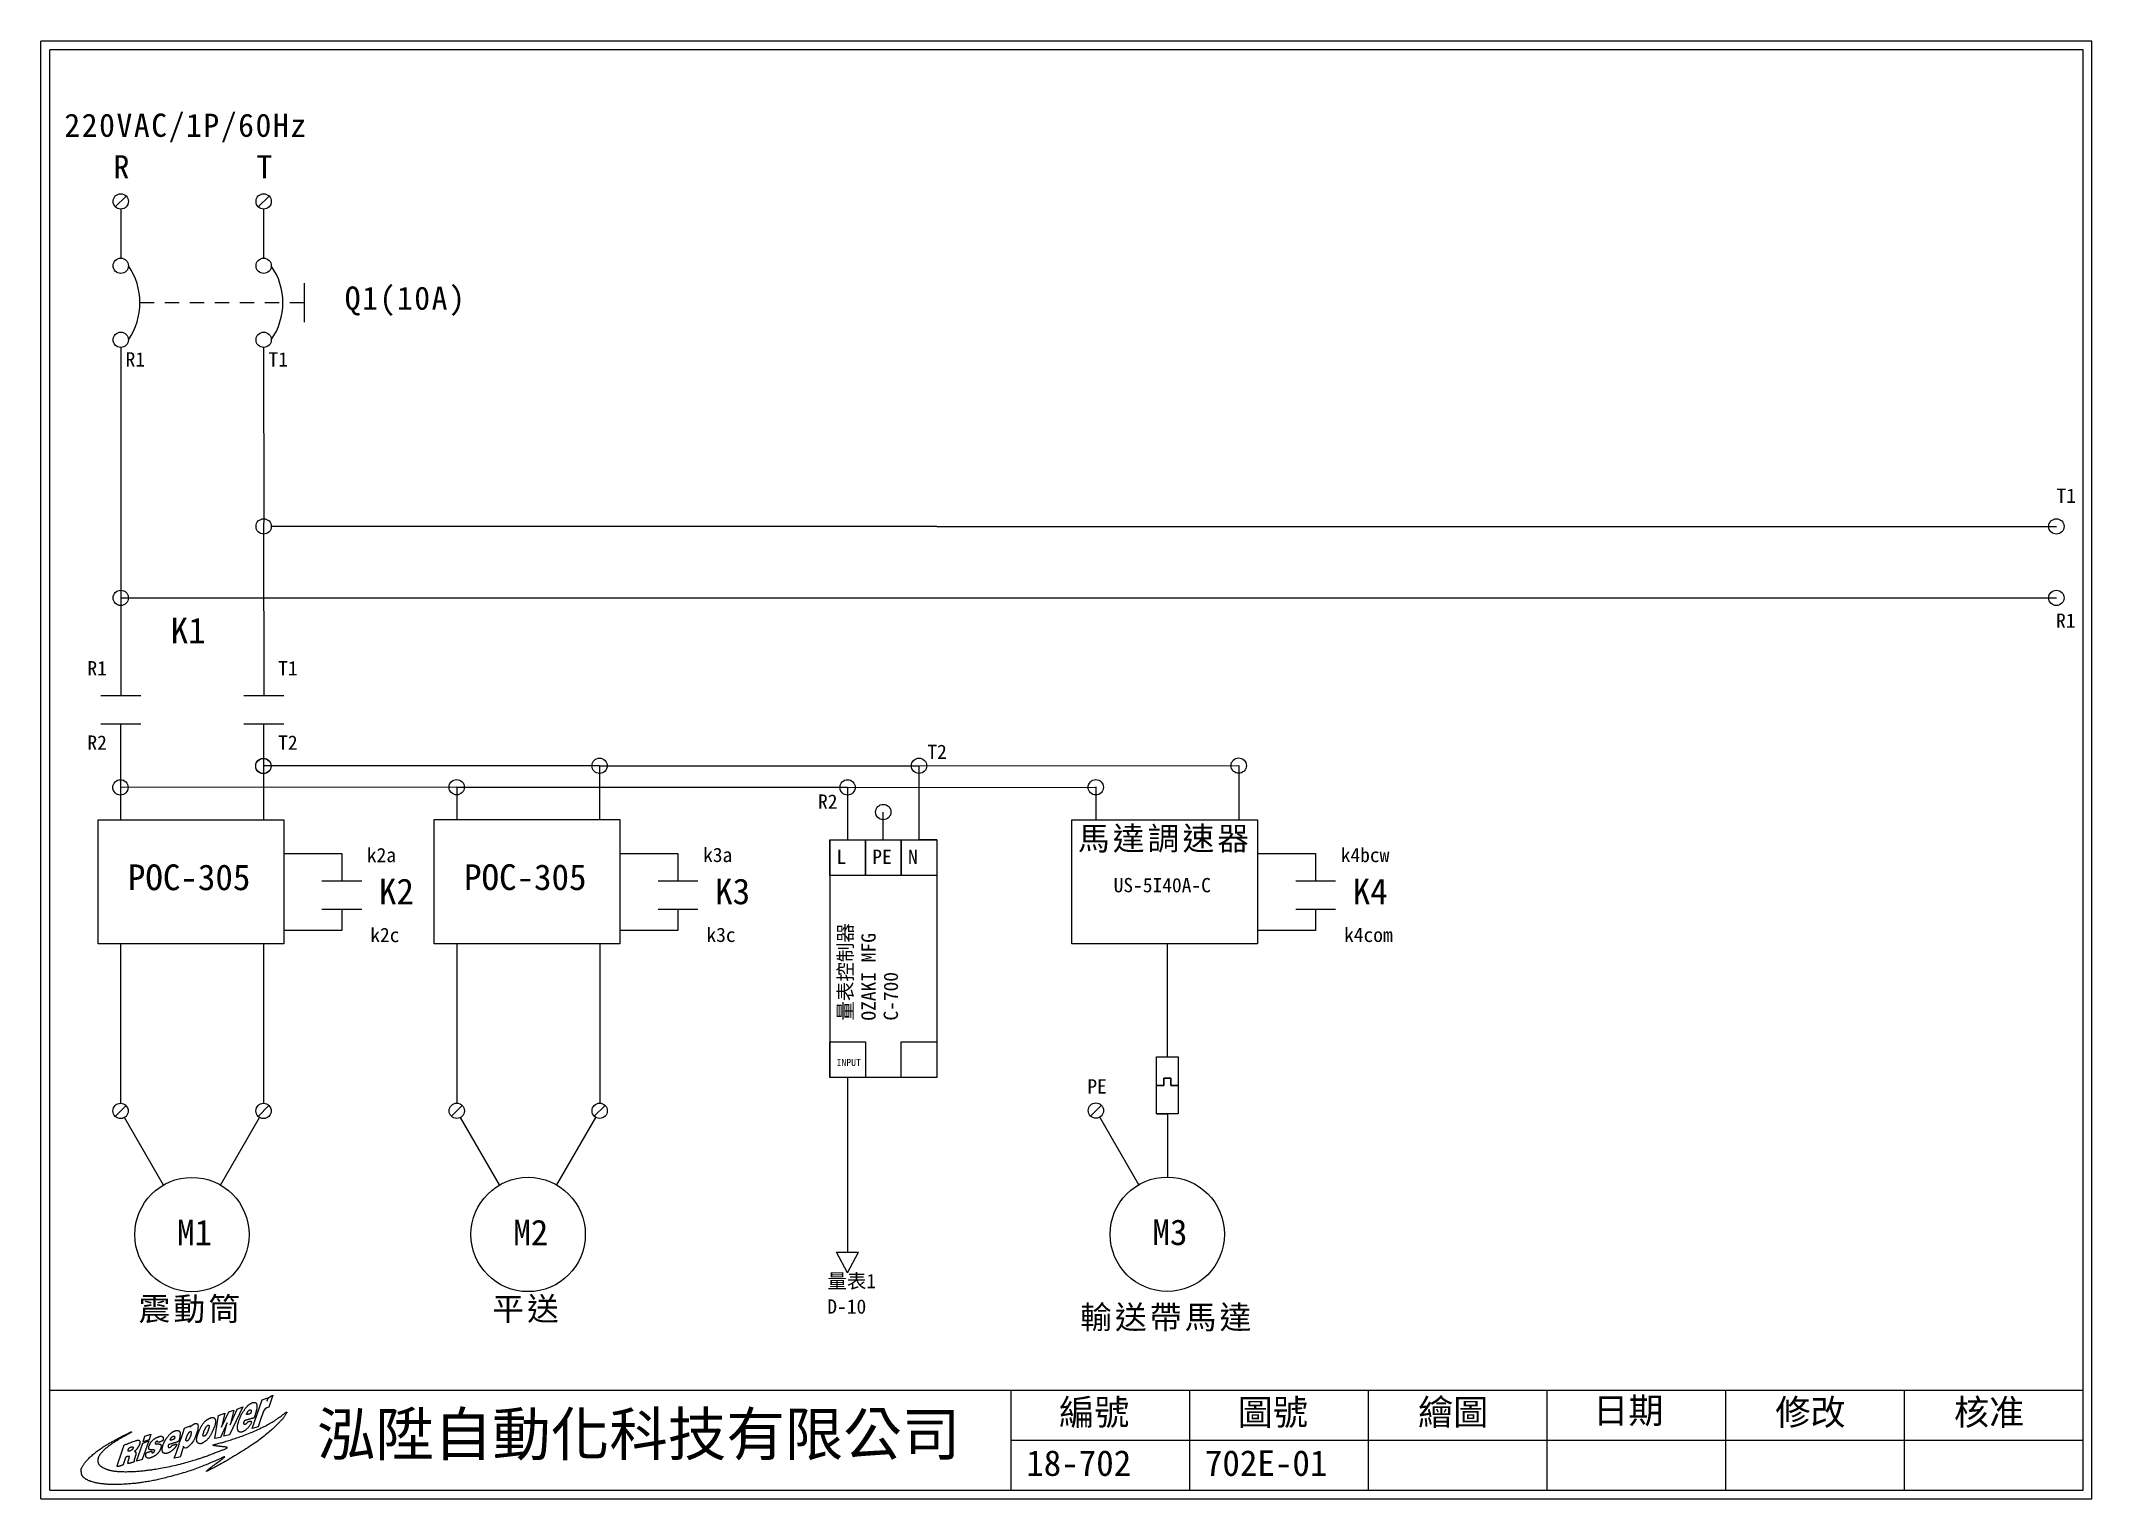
# Model space of a CAD drawing. Extents: x 1092 to 1379, y 1201 to 1405.
import ezdxf

# ---------------------------------------------------------------- set-up
doc = ezdxf.new("R2010")
doc.units = 0
doc.linetypes.add('ACAD_ISO03W100', pattern=[30, 12, -18])
doc.linetypes.add('HIDDEN9', pattern=[3.5, 2, -1.5])
doc.layers.get('0').update_dxf_attribs({"linetype": 'CONTINUOUS'})
for name, color, linetype in [('圖框層', 7, 'CONTINUOUS'), ('標尺寸層', 3, 'CONTINUOUS'), ('輪廓線層', 7, 'CONTINUOUS')]:
    doc.layers.add(name, color=color, linetype=linetype)
doc.styles.add('STSL', font='kaiu.ttf')
doc.styles.add('標楷體', font='kaiu.ttf')

msp = doc.modelspace()

# ---------------------------------------------------------------- texts
at = {"color": 7, "char_height": 3.25, "style": '標楷體'}
for s, insert, width, attachment_point in [('\\pt6.5;{\\T1.1;220VAC/1P/60Hz}', (1094.86, 1394.95), 35.213, 1), ('\\pt6.5;{\\T1.1;R}', (1101.75, 1389.13), 2, 1), ('\\pt6.5;{\\T1.1;T}', (1121.75, 1389.13), 2, 1), ('\\pt6.5;{\\T1.1;Q1(10A)}', (1142.61, 1370.76), 24.6072, 2), ('{\\T1.1;馬達調速器}', (1248.89, 1295.17), 24.1454, 2), ('{\\T1.1;震動筒}', (1112.57, 1229.35), 24.1454, 2), ('{\\T1.1;平送}', (1159.61, 1229.37), 24.1454, 2), ('{\\T1.1;輸送帶馬達}', (1249.2, 1228.19), 24.1454, 2)]:
    msp.add_mtext(s, dxfattribs=dict(at, insert=insert, width=width, attachment_point=attachment_point))
at = {"layer": '圖框層', "color": 7, "style": 'STSL'}
for s, height, p in [('R1', 2, (1103.43, 1359.57)), ('T1', 2, (1123.43, 1359.57)), ('T1', 2, (1373.63, 1340.49)), ('K1', 3.6, (1109.74, 1320.83)), ('R1', 2, (1373.57, 1323.01)), ('R1', 2, (1098.09, 1316.36)), ('T1', 2, (1124.78, 1316.36)), ('R2', 2, (1098.09, 1305.95)), ('T2', 2, (1124.78, 1305.95)), ('T2', 2, (1215.62, 1304.67)), ('R2', 2, (1200.33, 1297.7)), ('k2a', 2, (1137.19, 1290.22)), ('k3a', 2, (1184.24, 1290.24)), ('L', 2, (1202.92, 1289.98)), ('PE', 2, (1207.92, 1289.98)), ('N', 2, (1212.92, 1289.98)), ('k4bcw', 2, (1273.47, 1290.23)), ('POC-305', 3.6, (1103.75, 1286.31)), ('POC-305', 3.6, (1150.79, 1286.33)), ('K2', 3.6, (1138.88, 1284.33)), ('K3', 3.6, (1185.93, 1284.34)), ('US-5I40A-C', 2, (1241.69, 1286.01)), ('K4', 3.6, (1275.15, 1284.34)), ('k2c', 2, (1137.67, 1279.04)), ('k3c', 2, (1184.71, 1279.06)), ('k4com', 2, (1273.94, 1279.06)), ('INPUT', 1, (1202.92, 1261.71)), ('PE', 2, (1238.02, 1257.86)), ('M1', 3.6, (1110.63, 1236.6)), ('M2', 3.6, (1157.68, 1236.61)), ('M3', 3.6, (1247.12, 1236.65)), ('量表1', 2, (1201.63, 1230.62)), ('D-10', 2, (1201.63, 1227.06)), ('泓陞自動化科技有限公司', 6, (1130.2, 1207.21)), ('編號', 3.6, (1234.06, 1211.47)), ('圖號', 3.6, (1259.06, 1211.47)), ('繪圖', 3.6, (1284.29, 1211.48)), ('日期', 3.6, (1308.81, 1211.72)), ('修改', 3.6, (1334.29, 1211.48)), ('核准', 3.6, (1359.29, 1211.48)), ('18-702', 3.6, (1229.46, 1204.36)), ('702E-01', 3.6, (1254.46, 1204.36))]:
    msp.add_text(s, height=height, dxfattribs=at).set_placement(p)
for s, p in [('量表控制器', (1205.16, 1268.06)), ('OZAKI MFG', (1208.39, 1268.06)), ('C-700', (1211.51, 1268.06))]:
    msp.add_text(s, height=2, rotation=90, dxfattribs=at).set_placement(p)

# ---------------------------------------------------------------- linework, layer by layer
at = {"color": 7}
for p, q in [((1103.51, 1383.42), (1101.99, 1381.91)), ((1123.51, 1383.42), (1121.99, 1381.91)), ((1102.75, 1362.18), (1102.78, 1328.27)), ((1122.75, 1362.18), (1122.77, 1338.27)), ((1122.75, 1337.2), (1122.77, 1313.55)), ((1216.94, 1337.2), (1123.82, 1337.2)), ((1102.76, 1327.2), (1102.77, 1313.55)), ((1102.71, 1309.57), (1102.71, 1303.71)), ((1122.71, 1309.57), (1122.71, 1303.71)), ((1122.71, 1303.69), (1122.71, 1296.16)), ((1169.76, 1303.71), (1169.76, 1296.18)), ((1259.19, 1303.74), (1259.2, 1296.21)), ((1102.71, 1300.71), (1102.71, 1296.16)), ((1149.76, 1300.73), (1149.76, 1296.18)), ((1239.19, 1300.76), (1239.2, 1296.21)), ((1102.72, 1278.78), (1102.73, 1256.49)), ((1122.72, 1278.78), (1122.73, 1256.49)), ((1149.77, 1278.8), (1149.77, 1256.51)), ((1169.77, 1278.8), (1169.77, 1256.51)), ((1103.49, 1256.18), (1101.97, 1254.66)), ((1108.72, 1245.05), (1103.26, 1254.49)), ((1116.72, 1245.05), (1122.18, 1254.5)), ((1123.49, 1256.18), (1121.97, 1254.66)), ((1150.53, 1256.2), (1149.02, 1254.68)), ((1155.76, 1245.07), (1150.31, 1254.51)), ((1163.76, 1245.07), (1169.22, 1254.52)), ((1170.53, 1256.2), (1169.02, 1254.68)), ((1239.97, 1256.23), (1238.45, 1254.71)), ((1245.2, 1245.1), (1239.75, 1254.54))]:
    msp.add_line(p, q, dxfattribs=at)
at = {"color": 7, "linetype": 'HIDDEN9'}
msp.add_line((1128.42, 1368.49), (1105.45, 1368.49), dxfattribs=at)
at = {"color": 7}
for centre, radius in [((1102.75, 1382.67), 1.07), ((1122.75, 1382.67), 1.07), ((1102.75, 1373.66), 1.07), ((1122.75, 1373.66), 1.07), ((1102.75, 1363.31), 1.07), ((1122.75, 1363.31), 1.07), ((1122.75, 1337.2), 1.07), ((1373.61, 1337.2), 1.07), ((1102.75, 1327.2), 1.07), ((1373.61, 1327.2), 1.07), ((1122.71, 1303.69), 1.07), ((1122.71, 1303.66), 1.07), ((1169.76, 1303.71), 1.07), ((1214.46, 1303.71), 1.07), ((1259.19, 1303.73), 1.07), ((1102.71, 1300.69), 1.07), ((1149.76, 1300.71), 1.07), ((1204.46, 1300.69), 1.07), ((1239.19, 1300.7), 1.07), ((1209.46, 1297.24), 1.07), ((1102.73, 1255.42), 1.07), ((1122.73, 1255.42), 1.07), ((1149.77, 1255.44), 1.07), ((1169.77, 1255.44), 1.07), ((1239.21, 1255.47), 1.07), ((1112.72, 1238.12), 8), ((1159.76, 1238.14), 8), ((1249.2, 1238.17), 8)]:
    msp.add_circle(centre, radius, dxfattribs=at)
for centre in [(1096.39, 1368.49), (1116.39, 1368.49)]:
    msp.add_arc(centre, 9.05, 325.1286, 34.8714, dxfattribs=at)
at = {"layer": '圖框層', "color": 7}
for p, q in [((1378.59, 1405.1), (1091.59, 1405.1)), ((1091.59, 1201.14), (1091.59, 1405.1)), ((1377.35, 1403.85), (1092.84, 1403.85)), ((1092.84, 1202.38), (1092.84, 1403.85)), ((1377.35, 1202.38), (1377.35, 1403.85)), ((1378.59, 1201.14), (1378.59, 1405.1)), ((1092.84, 1216.38), (1377.35, 1216.38)), ((1227.35, 1202.38), (1227.35, 1216.38)), ((1252.35, 1202.38), (1252.35, 1216.38)), ((1277.35, 1202.38), (1277.35, 1216.38)), ((1302.35, 1202.38), (1302.35, 1216.38)), ((1327.35, 1202.38), (1327.35, 1216.38)), ((1352.35, 1202.38), (1352.35, 1216.38)), ((1227.35, 1209.38), (1377.35, 1209.38)), ((1091.59, 1201.14), (1378.59, 1201.14)), ((1092.84, 1202.38), (1377.35, 1202.38))]:
    msp.add_line(p, q, dxfattribs=at)
at = {"layer": '標尺寸層', "color": 7}
for p, q in [((1102.75, 1381.6), (1102.75, 1374.74)), ((1122.75, 1381.6), (1122.75, 1374.74)), ((1128.42, 1371.22), (1128.42, 1365.76)), ((1102.75, 1362.24), (1102.75, 1362.18)), ((1122.75, 1362.24), (1122.75, 1362.18)), ((1216.94, 1337.2), (1373.61, 1337.2)), ((1102.75, 1327.2), (1373.61, 1327.2)), ((1099.98, 1313.55), (1105.55, 1313.55)), ((1119.98, 1313.55), (1125.55, 1313.55)), ((1099.98, 1309.57), (1105.55, 1309.57)), ((1119.98, 1309.57), (1125.55, 1309.57)), ((1169.76, 1303.69), (1122.71, 1303.68)), ((1169.76, 1303.71), (1214.46, 1303.71)), ((1214.46, 1303.71), (1259.19, 1303.73)), ((1149.76, 1300.71), (1102.71, 1300.69)), ((1149.76, 1300.73), (1204.46, 1300.73)), ((1204.46, 1300.69), (1239.19, 1300.7)), ((1209.46, 1293.36), (1209.46, 1297.2)), ((1201.96, 1293.36), (1206.96, 1293.36)), ((1201.96, 1288.36), (1201.96, 1293.36)), ((1201.96, 1293.36), (1216.96, 1293.36)), ((1201.96, 1288.36), (1201.96, 1293.36)), ((1201.96, 1293.36), (1201.96, 1288.36)), ((1201.96, 1293.36), (1201.96, 1260.09)), ((1206.96, 1293.36), (1206.96, 1288.36)), ((1206.96, 1293.36), (1211.96, 1293.36)), ((1206.96, 1288.36), (1206.96, 1293.36)), ((1211.96, 1293.36), (1216.96, 1293.36)), ((1211.96, 1288.36), (1211.96, 1293.36)), ((1211.96, 1293.36), (1211.96, 1288.36)), ((1216.96, 1293.36), (1216.96, 1288.36)), ((1216.96, 1293.36), (1216.96, 1260.09)), ((1125.62, 1291.44), (1133.69, 1291.44)), ((1133.69, 1291.44), (1133.69, 1287.61)), ((1172.66, 1291.46), (1180.73, 1291.46)), ((1180.73, 1291.46), (1180.73, 1287.63)), ((1261.89, 1291.46), (1269.96, 1291.46)), ((1269.96, 1291.46), (1269.96, 1287.63)), ((1130.9, 1287.61), (1136.47, 1287.61)), ((1133.69, 1287.61), (1136.47, 1287.61)), ((1177.95, 1287.63), (1183.52, 1287.63)), ((1180.73, 1287.63), (1183.52, 1287.63)), ((1206.96, 1288.36), (1201.96, 1288.36)), ((1211.96, 1288.36), (1206.96, 1288.36)), ((1216.96, 1288.36), (1211.96, 1288.36)), ((1267.18, 1287.63), (1272.74, 1287.63)), ((1269.96, 1287.63), (1272.74, 1287.63)), ((1130.9, 1283.64), (1136.47, 1283.64)), ((1130.9, 1283.64), (1133.69, 1283.64)), ((1133.69, 1283.64), (1133.69, 1280.65)), ((1177.95, 1283.66), (1183.52, 1283.66)), ((1177.95, 1283.66), (1180.73, 1283.66)), ((1180.73, 1283.66), (1180.73, 1280.67)), ((1267.18, 1283.65), (1272.74, 1283.65)), ((1267.18, 1283.65), (1269.96, 1283.65)), ((1269.96, 1283.65), (1269.96, 1280.66)), ((1133.69, 1280.65), (1125.56, 1280.65)), ((1180.73, 1280.67), (1172.61, 1280.67)), ((1269.96, 1280.66), (1261.83, 1280.66)), ((1249.21, 1263), (1249.21, 1278.8)), ((1201.96, 1265.09), (1206.96, 1265.09)), ((1201.96, 1260.09), (1201.96, 1265.09)), ((1201.96, 1260.09), (1201.96, 1265.09)), ((1201.96, 1260.09), (1201.96, 1265.09)), ((1201.96, 1265.09), (1201.96, 1260.09)), ((1206.96, 1265.09), (1206.96, 1260.09)), ((1211.96, 1265.09), (1216.96, 1265.09)), ((1211.96, 1260.09), (1211.96, 1265.09)), ((1216.96, 1265.09), (1216.96, 1260.09)), ((1247.71, 1259), (1247.71, 1263)), ((1247.71, 1263), (1250.71, 1263)), ((1247.71, 1263), (1249.21, 1263)), ((1250.71, 1263), (1250.71, 1259)), ((1216.96, 1260.09), (1201.96, 1260.09)), ((1206.96, 1260.09), (1201.96, 1260.09)), ((1204.46, 1260.09), (1204.46, 1235.68)), ((1216.96, 1260.09), (1211.96, 1260.09)), ((1249.71, 1260), (1248.71, 1260)), ((1248.71, 1260), (1248.71, 1259)), ((1248.71, 1259), (1248.71, 1260)), ((1248.71, 1260), (1249.71, 1260)), ((1249.71, 1259), (1249.71, 1260)), ((1249.71, 1260), (1249.71, 1259)), ((1248.71, 1259), (1247.71, 1259)), ((1247.71, 1259), (1248.71, 1259)), ((1247.71, 1255), (1247.71, 1259)), ((1250.71, 1259), (1249.71, 1259)), ((1249.71, 1259), (1250.71, 1259)), ((1250.71, 1259), (1250.71, 1255)), ((1250.71, 1255), (1247.71, 1255)), ((1247.71, 1255), (1249.21, 1255)), ((1249.21, 1255), (1249.21, 1246.17)), ((1202.91, 1235.68), (1206.01, 1235.68)), ((1204.46, 1232.77), (1202.91, 1235.68)), ((1204.46, 1232.77), (1206.01, 1235.68))]:
    msp.add_line(p, q, dxfattribs=at)
at = {"layer": '標尺寸層', "color": 7, "linetype": 'ACAD_ISO03W100'}
for p, q in [((1122.77, 1338.27), (1122.75, 1337.2)), ((1102.78, 1328.27), (1102.78, 1327.2)), ((1102.71, 1303.71), (1102.71, 1300.71)), ((1214.46, 1293.36), (1214.46, 1303.71)), ((1204.46, 1300.73), (1204.46, 1293.36)), ((1201.96, 1293.36), (1204.46, 1293.36)), ((1216.96, 1293.36), (1214.46, 1293.36))]:
    msp.add_line(p, q, dxfattribs=at)
at = {"layer": '標尺寸層', "color": 7}
for points in [[(1099.57, 1296.16), (1125.56, 1296.16), (1125.56, 1278.78), (1099.57, 1278.78)], [(1146.61, 1296.18), (1172.61, 1296.18), (1172.61, 1278.8), (1146.61, 1278.8)], [(1235.84, 1296.17), (1261.83, 1296.17), (1261.83, 1278.8), (1235.84, 1278.8)]]:
    msp.add_lwpolyline(points, close=True, dxfattribs=at)
at = {"layer": '輪廓線層', "color": 7}
for points in [[(1116.71, 1209.75), (1115.93, 1209.58), (1116.45, 1212.81), (1117.32, 1213.12), (1116.87, 1211.19), (1117.89, 1213.34), (1118.56, 1213.55), (1118.08, 1211.53), (1119.02, 1213.71), (1119.83, 1214.01), (1117.95, 1210.09), (1117.17, 1209.9), (1117.62, 1211.8)], [(1121.54, 1212.87), (1121.53, 1212.82), (1121.51, 1212.77), (1121.5, 1212.73), (1121.49, 1212.69), (1121.47, 1212.66), (1121.46, 1212.62), (1121.45, 1212.59), (1121.44, 1212.57), (1121.43, 1212.54), (1121.41, 1212.52), (1121.4, 1212.5), (1121.39, 1212.49), (1121.37, 1212.48), (1121.36, 1212.46), (1121.34, 1212.45), (1121.31, 1212.45), (1121.29, 1212.44), (1121.26, 1212.43), (1121.23, 1212.42), (1121.19, 1212.41), (1121.15, 1212.4), (1121.11, 1212.4), (1121.06, 1212.38), (1121.01, 1212.37), (1120.95, 1212.36), (1120.89, 1212.34), (1120.83, 1212.32), (1120.76, 1212.3), (1120.69, 1212.28), (1120.63, 1212.26), (1120.56, 1212.24), (1120.5, 1212.22), (1120.44, 1212.21), (1120.39, 1212.19), (1120.34, 1212.18), (1120.3, 1212.16), (1120.25, 1212.15), (1120.22, 1212.14), (1120.18, 1212.13), (1120.15, 1212.12), (1120.13, 1212.11), (1120.11, 1212.1), (1120.09, 1212.09), (1120.07, 1212.08), (1120.05, 1212.07), (1120.04, 1212.05), (1120.03, 1212.04), (1120.02, 1212.02), (1120.01, 1212), (1120, 1211.98), (1119.99, 1211.96), (1119.98, 1211.94), (1119.97, 1211.91), (1119.97, 1211.89), (1119.96, 1211.86), (1119.95, 1211.84), (1119.95, 1211.81), (1119.95, 1211.79), (1119.95, 1211.77), (1119.95, 1211.75), (1119.95, 1211.73), (1119.95, 1211.71), (1119.95, 1211.69), (1119.95, 1211.68), (1119.96, 1211.66), (1119.96, 1211.65), (1119.97, 1211.64), (1119.98, 1211.62), (1119.99, 1211.61), (1120, 1211.6), (1120.01, 1211.6), (1120.03, 1211.59), (1120.04, 1211.59), (1120.06, 1211.58), (1120.07, 1211.58), (1120.09, 1211.58), (1120.11, 1211.58), (1120.13, 1211.59), (1120.15, 1211.59), (1120.17, 1211.6), (1120.19, 1211.61), (1120.21, 1211.61), (1120.23, 1211.62), (1120.25, 1211.63), (1120.27, 1211.65), (1120.29, 1211.66), (1120.31, 1211.68), (1120.33, 1211.69), (1120.34, 1211.71), (1120.36, 1211.73), (1120.38, 1211.75), (1120.4, 1211.76), (1120.42, 1211.78), (1120.43, 1211.8), (1120.45, 1211.82), (1120.46, 1211.84), (1120.47, 1211.86), (1120.49, 1211.87), (1120.5, 1211.89), (1120.52, 1211.91), (1120.54, 1211.92), (1120.57, 1211.94), (1120.6, 1211.96), (1120.64, 1211.97), (1120.7, 1211.99), (1120.76, 1212), (1120.82, 1212.01), (1120.88, 1212.02), (1120.94, 1212.01), (1120.99, 1212), (1121.02, 1211.97), (1121.04, 1211.93), (1121.04, 1211.87), (1121.02, 1211.8), (1120.99, 1211.72), (1120.94, 1211.63), (1120.89, 1211.54), (1120.83, 1211.44), (1120.76, 1211.35), (1120.7, 1211.26), (1120.64, 1211.18), (1120.57, 1211.1), (1120.52, 1211.04), (1120.46, 1210.98), (1120.4, 1210.93), (1120.35, 1210.88), (1120.3, 1210.84), (1120.26, 1210.8), (1120.21, 1210.76), (1120.17, 1210.73), (1120.13, 1210.71), (1120.1, 1210.69), (1120.06, 1210.66), (1120.03, 1210.65), (1120, 1210.63), (1119.97, 1210.61), (1119.94, 1210.6), (1119.91, 1210.58), (1119.88, 1210.57), (1119.85, 1210.56), (1119.83, 1210.54), (1119.8, 1210.53), (1119.78, 1210.52), (1119.75, 1210.52), (1119.73, 1210.51), (1119.71, 1210.5), (1119.68, 1210.5), (1119.66, 1210.49), (1119.64, 1210.49), (1119.61, 1210.49), (1119.59, 1210.48), (1119.56, 1210.48), (1119.53, 1210.49), (1119.5, 1210.49), (1119.47, 1210.49), (1119.44, 1210.5), (1119.41, 1210.5), (1119.38, 1210.51), (1119.35, 1210.52), (1119.33, 1210.53), (1119.3, 1210.54), (1119.28, 1210.55), (1119.26, 1210.57), (1119.24, 1210.58), (1119.22, 1210.6), (1119.21, 1210.62), (1119.19, 1210.64), (1119.18, 1210.67), (1119.17, 1210.7), (1119.15, 1210.73), (1119.14, 1210.76), (1119.13, 1210.8), (1119.12, 1210.84), (1119.11, 1210.88), (1119.1, 1210.92), (1119.09, 1210.96), (1119.09, 1211), (1119.08, 1211.04), (1119.08, 1211.09), (1119.08, 1211.14), (1119.08, 1211.18), (1119.08, 1211.23), (1119.09, 1211.28), (1119.09, 1211.33), (1119.1, 1211.39), (1119.11, 1211.44), (1119.12, 1211.5), (1119.13, 1211.56), (1119.15, 1211.63), (1119.16, 1211.7), (1119.18, 1211.77), (1119.21, 1211.85), (1119.23, 1211.93), (1119.26, 1212.01), (1119.29, 1212.1), (1119.32, 1212.2), (1119.36, 1212.29), (1119.4, 1212.39), (1119.44, 1212.49), (1119.48, 1212.59), (1119.52, 1212.68), (1119.57, 1212.78), (1119.61, 1212.88), (1119.66, 1212.98), (1119.71, 1213.07), (1119.77, 1213.17), (1119.82, 1213.26), (1119.88, 1213.35), (1119.94, 1213.44), (1120, 1213.53), (1120.06, 1213.61), (1120.12, 1213.7), (1120.17, 1213.77), (1120.23, 1213.84), (1120.29, 1213.91), (1120.34, 1213.97), (1120.38, 1214.03), (1120.43, 1214.08), (1120.47, 1214.12), (1120.5, 1214.16), (1120.54, 1214.2), (1120.58, 1214.23), (1120.61, 1214.26), (1120.65, 1214.29), (1120.69, 1214.32), (1120.73, 1214.35), (1120.77, 1214.38), (1120.81, 1214.41), (1120.85, 1214.44), (1120.9, 1214.46), (1120.94, 1214.49), (1120.98, 1214.51), (1121.02, 1214.53), (1121.06, 1214.55), (1121.09, 1214.57), (1121.13, 1214.59), (1121.16, 1214.6), (1121.2, 1214.62), (1121.23, 1214.63), (1121.27, 1214.64), (1121.3, 1214.64), (1121.33, 1214.65), (1121.36, 1214.65), (1121.39, 1214.65), (1121.42, 1214.65), (1121.45, 1214.65), (1121.47, 1214.65), (1121.5, 1214.65), (1121.52, 1214.64), (1121.55, 1214.64), (1121.57, 1214.63), (1121.59, 1214.62), (1121.61, 1214.61), (1121.63, 1214.6), (1121.65, 1214.59), (1121.66, 1214.57), (1121.68, 1214.55), (1121.7, 1214.54), (1121.71, 1214.52), (1121.73, 1214.49), (1121.74, 1214.47), (1121.75, 1214.44), (1121.76, 1214.42), (1121.77, 1214.39), (1121.78, 1214.36), (1121.79, 1214.33), (1121.8, 1214.3), (1121.8, 1214.26), (1121.8, 1214.23), (1121.81, 1214.19), (1121.81, 1214.15), (1121.81, 1214.11), (1121.81, 1214.06), (1121.81, 1214.02), (1121.8, 1213.97), (1121.8, 1213.92), (1121.8, 1213.88), (1121.79, 1213.83), (1121.78, 1213.78), (1121.78, 1213.73), (1121.77, 1213.67), (1121.76, 1213.62), (1121.75, 1213.57), (1121.74, 1213.52), (1121.72, 1213.47), (1121.71, 1213.42), (1121.7, 1213.37), (1121.68, 1213.31), (1121.66, 1213.26), (1121.65, 1213.2), (1121.63, 1213.14), (1121.61, 1213.08), (1121.59, 1213.03), (1121.58, 1212.97), (1121.56, 1212.92)], [(1122.75, 1213.44), (1122.57, 1213), (1122.42, 1212.54), (1121.98, 1211.24), (1121.13, 1211.01), (1122.54, 1215), (1123.32, 1215.29), (1123.2, 1214.84), (1123.44, 1215.27), (1123.74, 1215.53), (1124.05, 1215.66), (1123.46, 1213.97), (1123.33, 1213.92), (1123.18, 1213.89), (1122.97, 1213.75)], [(1116.19, 1206.56), (1115.92, 1206.44), (1115.63, 1206.32), (1115.33, 1206.19), (1115.02, 1206.06), (1114.7, 1205.93), (1114.39, 1205.8), (1114.1, 1205.69), (1113.82, 1205.57), (1113.57, 1205.48), (1113.33, 1205.39), (1113.11, 1205.3), (1112.89, 1205.23), (1112.68, 1205.15), (1112.47, 1205.08), (1112.24, 1205.01), (1112, 1204.94), (1111.75, 1204.86), (1111.47, 1204.78), (1111.19, 1204.69), (1110.89, 1204.61), (1110.6, 1204.53), (1110.31, 1204.45), (1110.02, 1204.37), (1109.75, 1204.3), (1109.5, 1204.23), (1109.25, 1204.17), (1109.03, 1204.11), (1108.81, 1204.05), (1108.6, 1204), (1108.4, 1203.96), (1108.2, 1203.91), (1108.01, 1203.87), (1107.82, 1203.82), (1107.64, 1203.78), (1107.45, 1203.74), (1107.27, 1203.71), (1107.08, 1203.67), (1106.9, 1203.63), (1106.72, 1203.6), (1106.53, 1203.57), (1106.35, 1203.54), (1106.17, 1203.51), (1105.99, 1203.48), (1105.81, 1203.45), (1105.63, 1203.43), (1105.46, 1203.4), (1105.29, 1203.38), (1105.12, 1203.36), (1104.96, 1203.34), (1104.8, 1203.32), (1104.64, 1203.31), (1104.48, 1203.29), (1104.33, 1203.28), (1104.17, 1203.26), (1104.01, 1203.25), (1103.84, 1203.24), (1103.67, 1203.22), (1103.5, 1203.21), (1103.33, 1203.2), (1103.15, 1203.19), (1102.97, 1203.18), (1102.8, 1203.18), (1102.63, 1203.17), (1102.46, 1203.16), (1102.3, 1203.16), (1102.14, 1203.16), (1101.99, 1203.16), (1101.85, 1203.16), (1101.7, 1203.16), (1101.57, 1203.16), (1101.44, 1203.16), (1101.31, 1203.16), (1101.19, 1203.17), (1101.07, 1203.17), (1100.95, 1203.18), (1100.84, 1203.19), (1100.72, 1203.2), (1100.61, 1203.21), (1100.49, 1203.22), (1100.38, 1203.23), (1100.25, 1203.24), (1100.13, 1203.26), (1100, 1203.27), (1099.88, 1203.29), (1099.74, 1203.31), (1099.61, 1203.33), (1099.47, 1203.35), (1099.34, 1203.38), (1099.2, 1203.41), (1099.06, 1203.45), (1098.92, 1203.48), (1098.79, 1203.52), (1098.65, 1203.56), (1098.53, 1203.6), (1098.4, 1203.65), (1098.29, 1203.69), (1098.18, 1203.74), (1098.08, 1203.79), (1097.99, 1203.84), (1097.9, 1203.88), (1097.82, 1203.93), (1097.75, 1203.98), (1097.69, 1204.03), (1097.63, 1204.07), (1097.58, 1204.12), (1097.54, 1204.16), (1097.5, 1204.2), (1097.46, 1204.24), (1097.43, 1204.28), (1097.41, 1204.31), (1097.38, 1204.35), (1097.36, 1204.38), (1097.35, 1204.42), (1097.33, 1204.45), (1097.32, 1204.48), (1097.31, 1204.51), (1097.3, 1204.55), (1097.29, 1204.58), (1097.28, 1204.61), (1097.27, 1204.64), (1097.27, 1204.67), (1097.26, 1204.7), (1097.26, 1204.74), (1097.25, 1204.77), (1097.25, 1204.8), (1097.25, 1204.84), (1097.24, 1204.87), (1097.24, 1204.91), (1097.23, 1204.95), (1097.23, 1204.99), (1097.22, 1205.03), (1097.22, 1205.06), (1097.22, 1205.1), (1097.21, 1205.14), (1097.21, 1205.18), (1097.21, 1205.22), (1097.22, 1205.26), (1097.22, 1205.29), (1097.23, 1205.33), (1097.24, 1205.37), (1097.26, 1205.41), (1097.28, 1205.46), (1097.3, 1205.51), (1097.32, 1205.56), (1097.35, 1205.62), (1097.39, 1205.68), (1097.43, 1205.75), (1097.47, 1205.82), (1097.52, 1205.9), (1097.57, 1205.98), (1097.63, 1206.06), (1097.69, 1206.14), (1097.76, 1206.23), (1097.83, 1206.32), (1097.91, 1206.42), (1097.99, 1206.51), (1098.08, 1206.61), (1098.17, 1206.71), (1098.27, 1206.81), (1098.37, 1206.92), (1098.49, 1207.02), (1098.6, 1207.13), (1098.73, 1207.24), (1098.85, 1207.35), (1098.98, 1207.45), (1099.11, 1207.56), (1099.25, 1207.67), (1099.38, 1207.77), (1099.52, 1207.87), (1099.65, 1207.97), (1099.78, 1208.07), (1099.92, 1208.16), (1100.05, 1208.25), (1100.18, 1208.34), (1100.3, 1208.42), (1100.43, 1208.5), (1100.55, 1208.58), (1100.67, 1208.65), (1100.79, 1208.72), (1100.91, 1208.79), (1101.02, 1208.86), (1101.13, 1208.92), (1101.24, 1208.98), (1101.35, 1209.04), (1101.46, 1209.1), (1101.56, 1209.16), (1101.67, 1209.22), (1101.78, 1209.28), (1101.91, 1209.35), (1102.04, 1209.42), (1102.19, 1209.51), (1102.36, 1209.59), (1102.54, 1209.69), (1102.74, 1209.8), (1102.94, 1209.91), (1103.15, 1210.02), (1103.35, 1210.12), (1103.54, 1210.22), (1103.72, 1210.31), (1103.87, 1210.38), (1104, 1210.44), (1104.1, 1210.48), (1104.17, 1210.51), (1104.22, 1210.52), (1104.25, 1210.52), (1104.26, 1210.52), (1104.26, 1210.5), (1104.24, 1210.48), (1104.2, 1210.45), (1104.16, 1210.42), (1104.1, 1210.38), (1104.03, 1210.34), (1103.95, 1210.29), (1103.87, 1210.24), (1103.77, 1210.19), (1103.67, 1210.14), (1103.57, 1210.08), (1103.46, 1210.02), (1103.34, 1209.95), (1103.22, 1209.89), (1103.1, 1209.82), (1102.97, 1209.75), (1102.85, 1209.68), (1102.72, 1209.61), (1102.59, 1209.53), (1102.46, 1209.45), (1102.33, 1209.37), (1102.2, 1209.29), (1102.07, 1209.21), (1101.94, 1209.13), (1101.81, 1209.05), (1101.69, 1208.97), (1101.57, 1208.88), (1101.45, 1208.8), (1101.33, 1208.72), (1101.22, 1208.64), (1101.11, 1208.56), (1101, 1208.47), (1100.89, 1208.39), (1100.79, 1208.3), (1100.68, 1208.22), (1100.59, 1208.13), (1100.49, 1208.04), (1100.4, 1207.95), (1100.31, 1207.87), (1100.23, 1207.78), (1100.15, 1207.7), (1100.07, 1207.62), (1100.01, 1207.55), (1099.95, 1207.48), (1099.89, 1207.41), (1099.84, 1207.34), (1099.8, 1207.28), (1099.76, 1207.21), (1099.72, 1207.15), (1099.69, 1207.08), (1099.66, 1207.02), (1099.63, 1206.96), (1099.61, 1206.89), (1099.59, 1206.83), (1099.58, 1206.77), (1099.56, 1206.71), (1099.55, 1206.66), (1099.55, 1206.6), (1099.54, 1206.55), (1099.54, 1206.51), (1099.54, 1206.46), (1099.54, 1206.42), (1099.54, 1206.38), (1099.55, 1206.33), (1099.56, 1206.29), (1099.57, 1206.26), (1099.58, 1206.22), (1099.59, 1206.18), (1099.6, 1206.14), (1099.62, 1206.1), (1099.64, 1206.06), (1099.65, 1206.02), (1099.68, 1205.99), (1099.7, 1205.95), (1099.72, 1205.92), (1099.75, 1205.89), (1099.78, 1205.86), (1099.81, 1205.82), (1099.84, 1205.8), (1099.88, 1205.77), (1099.91, 1205.74), (1099.95, 1205.71), (1100, 1205.68), (1100.04, 1205.65), (1100.09, 1205.62), (1100.14, 1205.59), (1100.2, 1205.56), (1100.26, 1205.53), (1100.32, 1205.5), (1100.38, 1205.47), (1100.44, 1205.44), (1100.51, 1205.41), (1100.58, 1205.38), (1100.64, 1205.35), (1100.71, 1205.32), (1100.79, 1205.29), (1100.86, 1205.26), (1100.93, 1205.24), (1101, 1205.21), (1101.07, 1205.19), (1101.15, 1205.17), (1101.23, 1205.15), (1101.31, 1205.13), (1101.39, 1205.12), (1101.48, 1205.1), (1101.57, 1205.09), (1101.67, 1205.07), (1101.77, 1205.06), (1101.88, 1205.04), (1102, 1205.03), (1102.12, 1205.02), (1102.24, 1205), (1102.37, 1204.99), (1102.5, 1204.98), (1102.63, 1204.97), (1102.76, 1204.97), (1102.91, 1204.96), (1103.05, 1204.96), (1103.2, 1204.96), (1103.36, 1204.95), (1103.52, 1204.95), (1103.69, 1204.96), (1103.87, 1204.96), (1104.06, 1204.97), (1104.25, 1204.97), (1104.44, 1204.98), (1104.63, 1204.99), (1104.82, 1205), (1105.02, 1205.02), (1105.2, 1205.03), (1105.39, 1205.04), (1105.57, 1205.06), (1105.74, 1205.08), (1105.91, 1205.09), (1106.08, 1205.11), (1106.25, 1205.13), (1106.41, 1205.15), (1106.58, 1205.17), (1106.74, 1205.19), (1106.91, 1205.21), (1107.08, 1205.23), (1107.26, 1205.26), (1107.44, 1205.29), (1107.64, 1205.32), (1107.85, 1205.35), (1108.07, 1205.38), (1108.31, 1205.43), (1108.56, 1205.47), (1108.82, 1205.52), (1109.09, 1205.57), (1109.37, 1205.62), (1109.66, 1205.68), (1109.94, 1205.75), (1110.23, 1205.81), (1110.51, 1205.88), (1110.79, 1205.95), (1111.06, 1206.02), (1111.33, 1206.09), (1111.6, 1206.16), (1111.85, 1206.23), (1112.1, 1206.3), (1112.34, 1206.37), (1112.57, 1206.44), (1112.78, 1206.5), (1112.99, 1206.56), (1113.18, 1206.62), (1113.36, 1206.68), (1113.53, 1206.73), (1113.68, 1206.78), (1113.82, 1206.82), (1113.95, 1206.86), (1114.07, 1206.9), (1114.18, 1206.93), (1114.28, 1206.97), (1114.39, 1207.01), (1114.5, 1207.05), (1114.61, 1207.09), (1114.74, 1207.14), (1114.89, 1207.19), (1115.04, 1207.25), (1115.21, 1207.31), (1115.37, 1207.38), (1115.54, 1207.44), (1115.71, 1207.51), (1115.88, 1207.57), (1116.03, 1207.63), (1116.17, 1207.69), (1116.31, 1207.74), (1116.43, 1207.78), (1116.55, 1207.83), (1116.67, 1207.87), (1116.78, 1207.91), (1116.88, 1207.95), (1116.99, 1207.99), (1117.1, 1208.03), (1117.21, 1208.07), (1117.31, 1208.11), (1117.4, 1208.15), (1117.49, 1208.19), (1117.56, 1208.22), (1117.61, 1208.26), (1117.64, 1208.29), (1117.65, 1208.31), (1117.65, 1208.33), (1117.62, 1208.35), (1117.58, 1208.37), (1117.53, 1208.38), (1117.46, 1208.39), (1117.39, 1208.4), (1117.32, 1208.41), (1117.24, 1208.42), (1117.16, 1208.43), (1117.08, 1208.44), (1116.99, 1208.45), (1116.91, 1208.46), (1116.82, 1208.47), (1116.73, 1208.48), (1116.64, 1208.49), (1116.55, 1208.5), (1116.45, 1208.51), (1116.36, 1208.52), (1116.27, 1208.53), (1116.18, 1208.54), (1116.1, 1208.55), (1116.02, 1208.56), (1115.94, 1208.57), (1115.87, 1208.58), (1115.81, 1208.59), (1115.76, 1208.6), (1115.71, 1208.61), (1115.68, 1208.62), (1115.65, 1208.64), (1115.64, 1208.65), (1115.64, 1208.67), (1115.65, 1208.68), (1115.68, 1208.69), (1115.72, 1208.71), (1115.77, 1208.73), (1115.84, 1208.75), (1115.91, 1208.77), (1116.01, 1208.8), (1116.11, 1208.82), (1116.23, 1208.85), (1116.36, 1208.89), (1116.5, 1208.93), (1116.65, 1208.97), (1116.81, 1209.01), (1116.97, 1209.05), (1117.14, 1209.1), (1117.32, 1209.15), (1117.5, 1209.21), (1117.68, 1209.26), (1117.86, 1209.32), (1118.04, 1209.38), (1118.22, 1209.43), (1118.41, 1209.49), (1118.59, 1209.55), (1118.78, 1209.61), (1118.96, 1209.67), (1119.15, 1209.73), (1119.34, 1209.8), (1119.53, 1209.86), (1119.73, 1209.93), (1119.94, 1210.01), (1120.16, 1210.09), (1120.39, 1210.18), (1120.63, 1210.28), (1120.88, 1210.39), (1121.14, 1210.5), (1121.41, 1210.62), (1121.67, 1210.73), (1121.92, 1210.85), (1122.17, 1210.97), (1122.41, 1211.08), (1122.63, 1211.19), (1122.84, 1211.29), (1123.04, 1211.39), (1123.23, 1211.49), (1123.41, 1211.59), (1123.58, 1211.69), (1123.75, 1211.79), (1123.92, 1211.89), (1124.09, 1211.99), (1124.25, 1212.09), (1124.42, 1212.2), (1124.58, 1212.31), (1124.74, 1212.42), (1124.89, 1212.52), (1125.04, 1212.63), (1125.18, 1212.73), (1125.32, 1212.84), (1125.45, 1212.93), (1125.56, 1213.02), (1125.67, 1213.1), (1125.76, 1213.17), (1125.84, 1213.23), (1125.9, 1213.26), (1125.95, 1213.28), (1125.97, 1213.27), (1125.98, 1213.25), (1125.97, 1213.2), (1125.94, 1213.15), (1125.91, 1213.08), (1125.87, 1213.01), (1125.82, 1212.94), (1125.78, 1212.86), (1125.73, 1212.78), (1125.67, 1212.71), (1125.62, 1212.64), (1125.57, 1212.56), (1125.52, 1212.49), (1125.46, 1212.42), (1125.41, 1212.36), (1125.35, 1212.29), (1125.29, 1212.22), (1125.22, 1212.15), (1125.15, 1212.07), (1125.08, 1212), (1125, 1211.92), (1124.92, 1211.83), (1124.83, 1211.74), (1124.73, 1211.64), (1124.63, 1211.54), (1124.51, 1211.43), (1124.39, 1211.31), (1124.26, 1211.18), (1124.13, 1211.05), (1123.99, 1210.92), (1123.84, 1210.79), (1123.69, 1210.65), (1123.53, 1210.51), (1123.37, 1210.37), (1123.2, 1210.23), (1123.03, 1210.09), (1122.84, 1209.94), (1122.65, 1209.79), (1122.45, 1209.64), (1122.24, 1209.48), (1122.02, 1209.32), (1121.78, 1209.15), (1121.54, 1208.99), (1121.3, 1208.81), (1121.04, 1208.64), (1120.78, 1208.47), (1120.52, 1208.3), (1120.26, 1208.13), (1120, 1207.96), (1119.74, 1207.8), (1119.48, 1207.64), (1119.22, 1207.48), (1118.96, 1207.32), (1118.69, 1207.16), (1118.43, 1207.01), (1118.16, 1206.85), (1117.9, 1206.7), (1117.63, 1206.54), (1117.37, 1206.39), (1117.11, 1206.25), (1116.87, 1206.11), (1116.63, 1205.97), (1116.41, 1205.85), (1116.2, 1205.74), (1116.02, 1205.64), (1115.85, 1205.54), (1115.7, 1205.46), (1115.56, 1205.39), (1115.43, 1205.33), (1115.32, 1205.27), (1115.22, 1205.22), (1115.12, 1205.17), (1115.04, 1205.12), (1114.96, 1205.09), (1114.89, 1205.05), (1114.83, 1205.03), (1114.79, 1205.01), (1114.76, 1205), (1114.74, 1205.01), (1114.75, 1205.02), (1114.77, 1205.05), (1114.81, 1205.09), (1114.87, 1205.15), (1114.95, 1205.21), (1115.04, 1205.29), (1115.15, 1205.38), (1115.26, 1205.47), (1115.4, 1205.57), (1115.54, 1205.68), (1115.69, 1205.8), (1115.85, 1205.91), (1116.01, 1206.03), (1116.17, 1206.15), (1116.34, 1206.27), (1116.49, 1206.39), (1116.65, 1206.5), (1116.79, 1206.61), (1116.92, 1206.71), (1117.04, 1206.79), (1117.13, 1206.87), (1117.21, 1206.94), (1117.27, 1206.99), (1117.3, 1207.02), (1117.3, 1207.04), (1117.27, 1207.03), (1117.2, 1207.01), (1117.11, 1206.97), (1116.98, 1206.92), (1116.83, 1206.85), (1116.64, 1206.76), (1116.43, 1206.67)], [(1112.92, 1209.27), (1112.66, 1208.89), (1112.34, 1208.58), (1112.12, 1208.37), (1111.99, 1208.3), (1111.82, 1208.25), (1111.69, 1208.29), (1111.57, 1208.34), (1111.55, 1208.46), (1111.54, 1208.52), (1111.49, 1208.37), (1111.46, 1208.18), (1111.35, 1207.92), (1111.24, 1207.57), (1111.16, 1207.26), (1111.09, 1207.12), (1111.05, 1207.02), (1110.73, 1206.95), (1110.25, 1206.85), (1110.36, 1207.17), (1110.5, 1207.56), (1110.53, 1207.69), (1110.67, 1208.09), (1110.86, 1208.59), (1110.99, 1209.03), (1111.25, 1209.75), (1111.48, 1210.43), (1111.69, 1211.06), (1112.46, 1211.37), (1112.46, 1211.17), (1112.59, 1211.36), (1112.88, 1211.57), (1113.14, 1211.69), (1113.35, 1211.7), (1113.46, 1211.63), (1113.56, 1211.52), (1113.57, 1211.3), (1113.56, 1211.02), (1113.53, 1210.8), (1113.44, 1210.54), (1113.34, 1210.27), (1113.24, 1210.03), (1113.1, 1209.66)], [(1113.85, 1208.86), (1113.81, 1208.86), (1113.78, 1208.87), (1113.75, 1208.88), (1113.73, 1208.88), (1113.7, 1208.89), (1113.67, 1208.91), (1113.65, 1208.92), (1113.62, 1208.93), (1113.6, 1208.95), (1113.58, 1208.96), (1113.55, 1208.98), (1113.53, 1209), (1113.51, 1209.02), (1113.5, 1209.04), (1113.48, 1209.06), (1113.46, 1209.08), (1113.45, 1209.1), (1113.43, 1209.13), (1113.42, 1209.15), (1113.41, 1209.18), (1113.4, 1209.2), (1113.4, 1209.23), (1113.39, 1209.26), (1113.38, 1209.29), (1113.38, 1209.32), (1113.38, 1209.35), (1113.37, 1209.38), (1113.37, 1209.42), (1113.37, 1209.45), (1113.37, 1209.48), (1113.38, 1209.52), (1113.38, 1209.56), (1113.38, 1209.59), (1113.39, 1209.63), (1113.39, 1209.67), (1113.4, 1209.71), (1113.41, 1209.75), (1113.42, 1209.79), (1113.43, 1209.83), (1113.44, 1209.87), (1113.45, 1209.91), (1113.46, 1209.95), (1113.47, 1209.99), (1113.48, 1210.04), (1113.49, 1210.08), (1113.5, 1210.12), (1113.52, 1210.16), (1113.53, 1210.2), (1113.54, 1210.23), (1113.56, 1210.27), (1113.57, 1210.3), (1113.58, 1210.34), (1113.6, 1210.37), (1113.62, 1210.41), (1113.63, 1210.45), (1113.65, 1210.5), (1113.67, 1210.54), (1113.69, 1210.59), (1113.71, 1210.65), (1113.73, 1210.7), (1113.76, 1210.76), (1113.78, 1210.83), (1113.82, 1210.89), (1113.85, 1210.96), (1113.89, 1211.04), (1113.92, 1211.11), (1113.97, 1211.19), (1114.01, 1211.26), (1114.06, 1211.34), (1114.1, 1211.42), (1114.15, 1211.49), (1114.2, 1211.56), (1114.25, 1211.63), (1114.3, 1211.7), (1114.34, 1211.76), (1114.39, 1211.81), (1114.44, 1211.87), (1114.48, 1211.92), (1114.53, 1211.97), (1114.57, 1212.01), (1114.62, 1212.05), (1114.66, 1212.09), (1114.7, 1212.12), (1114.74, 1212.15), (1114.78, 1212.18), (1114.82, 1212.21), (1114.86, 1212.24), (1114.9, 1212.26), (1114.94, 1212.29), (1114.98, 1212.31), (1115.03, 1212.33), (1115.07, 1212.35), (1115.11, 1212.37), (1115.14, 1212.39), (1115.18, 1212.41), (1115.21, 1212.43), (1115.24, 1212.44), (1115.27, 1212.45), (1115.29, 1212.47), (1115.31, 1212.48), (1115.34, 1212.49), (1115.36, 1212.5), (1115.38, 1212.51), (1115.4, 1212.51), (1115.43, 1212.52), (1115.45, 1212.53), (1115.48, 1212.53), (1115.51, 1212.54), (1115.54, 1212.54), (1115.56, 1212.55), (1115.59, 1212.55), (1115.62, 1212.55), (1115.65, 1212.55), (1115.67, 1212.55), (1115.7, 1212.54), (1115.72, 1212.54), (1115.75, 1212.53), (1115.77, 1212.52), (1115.79, 1212.5), (1115.82, 1212.49), (1115.84, 1212.47), (1115.86, 1212.45), (1115.88, 1212.43), (1115.9, 1212.4), (1115.92, 1212.37), (1115.94, 1212.34), (1115.96, 1212.31), (1115.97, 1212.27), (1115.98, 1212.23), (1115.99, 1212.19), (1116, 1212.14), (1116, 1212.09), (1116.01, 1212.04), (1116.01, 1211.99), (1116.01, 1211.94), (1116.01, 1211.88), (1116, 1211.82), (1116, 1211.76), (1115.99, 1211.7), (1115.98, 1211.64), (1115.97, 1211.58), (1115.96, 1211.52), (1115.94, 1211.46), (1115.93, 1211.4), (1115.91, 1211.34), (1115.89, 1211.28), (1115.87, 1211.23), (1115.84, 1211.18), (1115.82, 1211.12), (1115.79, 1211.07), (1115.77, 1211.02), (1115.74, 1210.96), (1115.72, 1210.91), (1115.69, 1210.86), (1115.67, 1210.8), (1115.64, 1210.75), (1115.62, 1210.69), (1115.59, 1210.63), (1115.56, 1210.57), (1115.53, 1210.51), (1115.51, 1210.45), (1115.48, 1210.38), (1115.45, 1210.31), (1115.41, 1210.24), (1115.38, 1210.17), (1115.34, 1210.1), (1115.3, 1210.03), (1115.26, 1209.96), (1115.21, 1209.88), (1115.16, 1209.81), (1115.11, 1209.74), (1115.06, 1209.67), (1115.01, 1209.6), (1114.95, 1209.54), (1114.89, 1209.48), (1114.84, 1209.42), (1114.78, 1209.37), (1114.73, 1209.32), (1114.67, 1209.28), (1114.62, 1209.24), (1114.57, 1209.2), (1114.52, 1209.17), (1114.47, 1209.14), (1114.43, 1209.11), (1114.39, 1209.08), (1114.35, 1209.05), (1114.31, 1209.03), (1114.27, 1209.01), (1114.24, 1208.98), (1114.2, 1208.96), (1114.17, 1208.95), (1114.13, 1208.93), (1114.09, 1208.91), (1114.06, 1208.9), (1114.02, 1208.89), (1113.99, 1208.88), (1113.95, 1208.87), (1113.91, 1208.87), (1113.88, 1208.86)], [(1114.55, 1210.93), (1114.57, 1210.97), (1114.59, 1211), (1114.61, 1211.04), (1114.63, 1211.08), (1114.65, 1211.12), (1114.68, 1211.15), (1114.7, 1211.19), (1114.72, 1211.23), (1114.74, 1211.26), (1114.76, 1211.29), (1114.78, 1211.32), (1114.81, 1211.34), (1114.83, 1211.37), (1114.85, 1211.39), (1114.88, 1211.41), (1114.9, 1211.43), (1114.93, 1211.44), (1114.95, 1211.45), (1114.97, 1211.46), (1115, 1211.46), (1115.02, 1211.46), (1115.04, 1211.46), (1115.06, 1211.46), (1115.07, 1211.45), (1115.09, 1211.44), (1115.1, 1211.43), (1115.11, 1211.42), (1115.12, 1211.41), (1115.12, 1211.39), (1115.13, 1211.38), (1115.13, 1211.36), (1115.13, 1211.34), (1115.13, 1211.32), (1115.13, 1211.29), (1115.13, 1211.27), (1115.13, 1211.25), (1115.12, 1211.22), (1115.12, 1211.19), (1115.11, 1211.16), (1115.1, 1211.13), (1115.09, 1211.1), (1115.08, 1211.07), (1115.07, 1211.04), (1115.06, 1211.01), (1115.05, 1210.97), (1115.04, 1210.94), (1115.03, 1210.91), (1115.02, 1210.88), (1115.01, 1210.84), (1115, 1210.81), (1114.99, 1210.78), (1114.98, 1210.75), (1114.97, 1210.71), (1114.96, 1210.68), (1114.95, 1210.65), (1114.93, 1210.62), (1114.92, 1210.59), (1114.91, 1210.55), (1114.89, 1210.52), (1114.88, 1210.49), (1114.87, 1210.46), (1114.85, 1210.43), (1114.84, 1210.4), (1114.82, 1210.37), (1114.81, 1210.34), (1114.79, 1210.32), (1114.78, 1210.29), (1114.77, 1210.26), (1114.75, 1210.24), (1114.74, 1210.22), (1114.73, 1210.19), (1114.71, 1210.17), (1114.7, 1210.15), (1114.68, 1210.13), (1114.67, 1210.11), (1114.66, 1210.09), (1114.64, 1210.08), (1114.63, 1210.06), (1114.61, 1210.04), (1114.6, 1210.03), (1114.58, 1210.01), (1114.57, 1210), (1114.55, 1209.98), (1114.54, 1209.97), (1114.52, 1209.95), (1114.5, 1209.94), (1114.49, 1209.93), (1114.47, 1209.92), (1114.45, 1209.91), (1114.43, 1209.91), (1114.41, 1209.9), (1114.4, 1209.9), (1114.38, 1209.9), (1114.36, 1209.9), (1114.35, 1209.9), (1114.34, 1209.91), (1114.32, 1209.91), (1114.31, 1209.92), (1114.3, 1209.93), (1114.29, 1209.94), (1114.29, 1209.95), (1114.28, 1209.97), (1114.27, 1209.98), (1114.27, 1210), (1114.26, 1210.02), (1114.26, 1210.03), (1114.26, 1210.05), (1114.26, 1210.07), (1114.26, 1210.09), (1114.26, 1210.12), (1114.27, 1210.14), (1114.27, 1210.17), (1114.28, 1210.2), (1114.29, 1210.23), (1114.3, 1210.26), (1114.32, 1210.3), (1114.33, 1210.33), (1114.34, 1210.36), (1114.35, 1210.4), (1114.36, 1210.43), (1114.37, 1210.46), (1114.37, 1210.49), (1114.38, 1210.52), (1114.38, 1210.55), (1114.39, 1210.58), (1114.39, 1210.6), (1114.4, 1210.63), (1114.41, 1210.66), (1114.42, 1210.69), (1114.44, 1210.72), (1114.45, 1210.76), (1114.47, 1210.79), (1114.49, 1210.82), (1114.51, 1210.86), (1114.53, 1210.89)], [(1120.87, 1213.08), (1120.85, 1213.07), (1120.83, 1213.06), (1120.81, 1213.05), (1120.78, 1213.04), (1120.76, 1213.03), (1120.73, 1213.02), (1120.7, 1213.01), (1120.68, 1213), (1120.65, 1212.99), (1120.63, 1212.98), (1120.6, 1212.98), (1120.58, 1212.97), (1120.55, 1212.96), (1120.53, 1212.95), (1120.51, 1212.95), (1120.49, 1212.94), (1120.47, 1212.94), (1120.45, 1212.93), (1120.43, 1212.93), (1120.41, 1212.94), (1120.39, 1212.94), (1120.38, 1212.95), (1120.37, 1212.96), (1120.37, 1212.97), (1120.37, 1212.99), (1120.37, 1213.01), (1120.37, 1213.03), (1120.38, 1213.06), (1120.39, 1213.08), (1120.41, 1213.11), (1120.42, 1213.14), (1120.44, 1213.17), (1120.45, 1213.2), (1120.47, 1213.23), (1120.48, 1213.26), (1120.5, 1213.29), (1120.52, 1213.32), (1120.53, 1213.35), (1120.55, 1213.37), (1120.57, 1213.4), (1120.59, 1213.43), (1120.61, 1213.45), (1120.64, 1213.47), (1120.66, 1213.5), (1120.68, 1213.52), (1120.7, 1213.53), (1120.73, 1213.55), (1120.75, 1213.57), (1120.77, 1213.58), (1120.79, 1213.59), (1120.81, 1213.59), (1120.83, 1213.6), (1120.85, 1213.6), (1120.86, 1213.61), (1120.88, 1213.61), (1120.89, 1213.61), (1120.91, 1213.6), (1120.92, 1213.6), (1120.94, 1213.6), (1120.95, 1213.59), (1120.96, 1213.58), (1120.97, 1213.58), (1120.98, 1213.57), (1120.98, 1213.56), (1120.99, 1213.55), (1120.99, 1213.54), (1120.99, 1213.53), (1121, 1213.51), (1121, 1213.5), (1121, 1213.48), (1121, 1213.46), (1121, 1213.44), (1120.99, 1213.41), (1120.99, 1213.38), (1120.99, 1213.36), (1120.99, 1213.33), (1120.98, 1213.3), (1120.98, 1213.27), (1120.97, 1213.24), (1120.97, 1213.21), (1120.96, 1213.19), (1120.95, 1213.17), (1120.94, 1213.15), (1120.93, 1213.14), (1120.92, 1213.12), (1120.91, 1213.11), (1120.89, 1213.1)], [(1104.84, 1207.72), (1104.85, 1207.71), (1104.86, 1207.69), (1104.87, 1207.67), (1104.88, 1207.65), (1104.88, 1207.63), (1104.88, 1207.6), (1104.88, 1207.57), (1104.88, 1207.54), (1104.88, 1207.51), (1104.87, 1207.47), (1104.87, 1207.44), (1104.86, 1207.4), (1104.86, 1207.36), (1104.85, 1207.32), (1104.84, 1207.28), (1104.83, 1207.24), (1104.82, 1207.2), (1104.8, 1207.16), (1104.79, 1207.12), (1104.78, 1207.08), (1104.77, 1207.04), (1104.75, 1207), (1104.74, 1206.96), (1104.73, 1206.93), (1104.72, 1206.9), (1104.71, 1206.86), (1104.7, 1206.83), (1104.69, 1206.8), (1104.68, 1206.77), (1104.67, 1206.75), (1104.66, 1206.72), (1104.66, 1206.7), (1104.65, 1206.67), (1104.65, 1206.65), (1104.65, 1206.62), (1104.64, 1206.6), (1104.64, 1206.58), (1104.64, 1206.55), (1104.64, 1206.53), (1104.64, 1206.51), (1104.64, 1206.49), (1104.64, 1206.47), (1104.63, 1206.46), (1104.63, 1206.44), (1104.63, 1206.42), (1104.63, 1206.41), (1104.63, 1206.4), (1104.62, 1206.38), (1104.62, 1206.37), (1104.62, 1206.36), (1104.62, 1206.36), (1104.61, 1206.35), (1104.61, 1206.34), (1104.6, 1206.33), (1104.59, 1206.32), (1104.58, 1206.32), (1104.56, 1206.31), (1104.55, 1206.3), (1104.53, 1206.29), (1104.5, 1206.28), (1104.48, 1206.27), (1104.45, 1206.26), (1104.42, 1206.25), (1104.39, 1206.24), (1104.36, 1206.24), (1104.32, 1206.23), (1104.29, 1206.22), (1104.26, 1206.21), (1104.22, 1206.19), (1104.19, 1206.18), (1104.15, 1206.17), (1104.11, 1206.16), (1104.08, 1206.15), (1104.04, 1206.14), (1104.01, 1206.13), (1103.98, 1206.13), (1103.95, 1206.12), (1103.92, 1206.11), (1103.89, 1206.1), (1103.86, 1206.1), (1103.84, 1206.09), (1103.82, 1206.09), (1103.81, 1206.08), (1103.79, 1206.08), (1103.78, 1206.09), (1103.77, 1206.09), (1103.76, 1206.1), (1103.76, 1206.11), (1103.76, 1206.13), (1103.76, 1206.15), (1103.76, 1206.17), (1103.76, 1206.19), (1103.76, 1206.21), (1103.77, 1206.24), (1103.77, 1206.26), (1103.77, 1206.29), (1103.78, 1206.32), (1103.78, 1206.34), (1103.79, 1206.37), (1103.79, 1206.39), (1103.8, 1206.42), (1103.8, 1206.45), (1103.81, 1206.47), (1103.82, 1206.5), (1103.83, 1206.52), (1103.83, 1206.55), (1103.84, 1206.58), (1103.85, 1206.61), (1103.86, 1206.63), (1103.87, 1206.66), (1103.88, 1206.69), (1103.89, 1206.72), (1103.9, 1206.75), (1103.9, 1206.77), (1103.91, 1206.8), (1103.92, 1206.83), (1103.92, 1206.85), (1103.93, 1206.88), (1103.93, 1206.9), (1103.94, 1206.93), (1103.94, 1206.95), (1103.95, 1206.97), (1103.95, 1206.99), (1103.95, 1207), (1103.96, 1207.02), (1103.96, 1207.03), (1103.96, 1207.04), (1103.96, 1207.05), (1103.96, 1207.06), (1103.95, 1207.07), (1103.95, 1207.08), (1103.94, 1207.08), (1103.93, 1207.09), (1103.92, 1207.09), (1103.92, 1207.1), (1103.91, 1207.1), (1103.9, 1207.1), (1103.89, 1207.1), (1103.87, 1207.1), (1103.86, 1207.1), (1103.85, 1207.11), (1103.84, 1207.1), (1103.82, 1207.1), (1103.81, 1207.1), (1103.79, 1207.1), (1103.78, 1207.1), (1103.76, 1207.1), (1103.75, 1207.09), (1103.73, 1207.09), (1103.71, 1207.09), (1103.69, 1207.08), (1103.67, 1207.08), (1103.65, 1207.07), (1103.63, 1207.06), (1103.61, 1207.06), (1103.59, 1207.05), (1103.57, 1207.04), (1103.56, 1207.03), (1103.54, 1207.02), (1103.52, 1207.01), (1103.5, 1207), (1103.49, 1206.99), (1103.47, 1206.97), (1103.46, 1206.96), (1103.44, 1206.94), (1103.43, 1206.93), (1103.42, 1206.91), (1103.41, 1206.9), (1103.41, 1206.88), (1103.4, 1206.87), (1103.39, 1206.86), (1103.39, 1206.84), (1103.38, 1206.83), (1103.38, 1206.82), (1103.38, 1206.8), (1103.37, 1206.79), (1103.37, 1206.78), (1103.37, 1206.76), (1103.36, 1206.75), (1103.36, 1206.73), (1103.35, 1206.71), (1103.35, 1206.69), (1103.34, 1206.67), (1103.33, 1206.65), (1103.33, 1206.63), (1103.32, 1206.6), (1103.31, 1206.58), (1103.3, 1206.55), (1103.29, 1206.52), (1103.28, 1206.49), (1103.27, 1206.47), (1103.26, 1206.44), (1103.25, 1206.41), (1103.24, 1206.39), (1103.23, 1206.36), (1103.23, 1206.34), (1103.22, 1206.32), (1103.21, 1206.29), (1103.2, 1206.27), (1103.19, 1206.25), (1103.19, 1206.22), (1103.18, 1206.2), (1103.17, 1206.17), (1103.16, 1206.15), (1103.16, 1206.12), (1103.15, 1206.1), (1103.14, 1206.08), (1103.14, 1206.06), (1103.13, 1206.04), (1103.13, 1206.01), (1103.12, 1206), (1103.11, 1205.98), (1103.11, 1205.96), (1103.1, 1205.94), (1103.08, 1205.93), (1103.07, 1205.91), (1103.05, 1205.9), (1103.03, 1205.89), (1103.01, 1205.87), (1102.99, 1205.86), (1102.96, 1205.85), (1102.93, 1205.84), (1102.89, 1205.83), (1102.85, 1205.81), (1102.81, 1205.8), (1102.76, 1205.79), (1102.72, 1205.77), (1102.67, 1205.76), (1102.62, 1205.74), (1102.57, 1205.73), (1102.52, 1205.72), (1102.48, 1205.7), (1102.44, 1205.69), (1102.4, 1205.68), (1102.36, 1205.68), (1102.33, 1205.67), (1102.3, 1205.67), (1102.28, 1205.67), (1102.26, 1205.68), (1102.25, 1205.69), (1102.24, 1205.7), (1102.24, 1205.72), (1102.24, 1205.75), (1102.25, 1205.78), (1102.26, 1205.81), (1102.27, 1205.84), (1102.28, 1205.87), (1102.3, 1205.91), (1102.31, 1205.95), (1102.32, 1205.98), (1102.34, 1206.02), (1102.35, 1206.06), (1102.36, 1206.09), (1102.37, 1206.13), (1102.38, 1206.16), (1102.39, 1206.2), (1102.41, 1206.23), (1102.42, 1206.27), (1102.43, 1206.3), (1102.44, 1206.33), (1102.45, 1206.36), (1102.46, 1206.39), (1102.46, 1206.42), (1102.47, 1206.45), (1102.48, 1206.48), (1102.49, 1206.51), (1102.5, 1206.54), (1102.51, 1206.58), (1102.52, 1206.61), (1102.53, 1206.65), (1102.55, 1206.68), (1102.56, 1206.72), (1102.58, 1206.77), (1102.59, 1206.81), (1102.61, 1206.86), (1102.63, 1206.91), (1102.65, 1206.96), (1102.67, 1207.02), (1102.69, 1207.07), (1102.71, 1207.12), (1102.72, 1207.16), (1102.74, 1207.21), (1102.76, 1207.26), (1102.77, 1207.3), (1102.78, 1207.34), (1102.8, 1207.38), (1102.81, 1207.42), (1102.82, 1207.46), (1102.84, 1207.5), (1102.85, 1207.54), (1102.86, 1207.58), (1102.87, 1207.61), (1102.88, 1207.64), (1102.89, 1207.67), (1102.9, 1207.7), (1102.91, 1207.73), (1102.92, 1207.76), (1102.93, 1207.78), (1102.93, 1207.8), (1102.94, 1207.83), (1102.95, 1207.85), (1102.96, 1207.88), (1102.97, 1207.92), (1102.98, 1207.95), (1102.99, 1208), (1103.01, 1208.05), (1103.03, 1208.1), (1103.05, 1208.15), (1103.06, 1208.21), (1103.08, 1208.26), (1103.1, 1208.31), (1103.12, 1208.36), (1103.13, 1208.41), (1103.15, 1208.45), (1103.16, 1208.49), (1103.17, 1208.53), (1103.18, 1208.56), (1103.19, 1208.59), (1103.2, 1208.62), (1103.21, 1208.64), (1103.22, 1208.66), (1103.24, 1208.67), (1103.26, 1208.69), (1103.29, 1208.71), (1103.33, 1208.73), (1103.39, 1208.75), (1103.47, 1208.79), (1103.58, 1208.82), (1103.71, 1208.87), (1103.85, 1208.93), (1104.01, 1208.99), (1104.18, 1209.05), (1104.35, 1209.11), (1104.51, 1209.17), (1104.66, 1209.22), (1104.8, 1209.27), (1104.9, 1209.3), (1104.99, 1209.33), (1105.06, 1209.35), (1105.11, 1209.36), (1105.15, 1209.37), (1105.17, 1209.38), (1105.19, 1209.38), (1105.21, 1209.38), (1105.23, 1209.37), (1105.24, 1209.37), (1105.26, 1209.37), (1105.27, 1209.36), (1105.29, 1209.35), (1105.3, 1209.35), (1105.32, 1209.34), (1105.33, 1209.32), (1105.34, 1209.31), (1105.35, 1209.3), (1105.37, 1209.28), (1105.38, 1209.26), (1105.39, 1209.25), (1105.4, 1209.23), (1105.41, 1209.21), (1105.41, 1209.18), (1105.42, 1209.16), (1105.42, 1209.14), (1105.43, 1209.11), (1105.43, 1209.09), (1105.43, 1209.06), (1105.43, 1209.04), (1105.43, 1209.01), (1105.42, 1208.98), (1105.42, 1208.95), (1105.41, 1208.92), (1105.41, 1208.89), (1105.4, 1208.86), (1105.39, 1208.82), (1105.38, 1208.79), (1105.37, 1208.76), (1105.36, 1208.73), (1105.34, 1208.69), (1105.33, 1208.66), (1105.31, 1208.63), (1105.3, 1208.6), (1105.28, 1208.56), (1105.26, 1208.53), (1105.24, 1208.5), (1105.22, 1208.46), (1105.2, 1208.43), (1105.18, 1208.39), (1105.15, 1208.35), (1105.13, 1208.32), (1105.11, 1208.28), (1105.08, 1208.24), (1105.06, 1208.21), (1105.03, 1208.17), (1105.01, 1208.14), (1104.99, 1208.11), (1104.96, 1208.07), (1104.94, 1208.05), (1104.92, 1208.02), (1104.9, 1207.99), (1104.87, 1207.97), (1104.85, 1207.95), (1104.83, 1207.92), (1104.81, 1207.91), (1104.79, 1207.89), (1104.77, 1207.87), (1104.75, 1207.86), (1104.73, 1207.85), (1104.72, 1207.84), (1104.7, 1207.83), (1104.69, 1207.82), (1104.68, 1207.81), (1104.67, 1207.8), (1104.67, 1207.8), (1104.67, 1207.79), (1104.67, 1207.79), (1104.68, 1207.78), (1104.69, 1207.78), (1104.7, 1207.78), (1104.72, 1207.77), (1104.74, 1207.77), (1104.76, 1207.76), (1104.78, 1207.75), (1104.8, 1207.75), (1104.82, 1207.74)], [(1104.19, 1207.93), (1104.17, 1207.91), (1104.14, 1207.9), (1104.12, 1207.89), (1104.09, 1207.88), (1104.06, 1207.87), (1104.04, 1207.86), (1104.01, 1207.85), (1103.98, 1207.84), (1103.96, 1207.83), (1103.93, 1207.82), (1103.91, 1207.82), (1103.88, 1207.81), (1103.86, 1207.81), (1103.84, 1207.81), (1103.83, 1207.81), (1103.81, 1207.82), (1103.8, 1207.82), (1103.8, 1207.83), (1103.79, 1207.84), (1103.79, 1207.86), (1103.79, 1207.87), (1103.79, 1207.89), (1103.79, 1207.9), (1103.79, 1207.92), (1103.79, 1207.94), (1103.79, 1207.96), (1103.8, 1207.98), (1103.8, 1208), (1103.81, 1208.02), (1103.81, 1208.04), (1103.82, 1208.06), (1103.82, 1208.09), (1103.83, 1208.11), (1103.84, 1208.13), (1103.85, 1208.16), (1103.86, 1208.18), (1103.87, 1208.2), (1103.89, 1208.23), (1103.91, 1208.25), (1103.93, 1208.27), (1103.95, 1208.29), (1103.98, 1208.31), (1104.02, 1208.33), (1104.05, 1208.35), (1104.08, 1208.36), (1104.12, 1208.38), (1104.15, 1208.39), (1104.19, 1208.4), (1104.22, 1208.41), (1104.25, 1208.41), (1104.28, 1208.42), (1104.31, 1208.42), (1104.34, 1208.42), (1104.36, 1208.42), (1104.38, 1208.42), (1104.4, 1208.42), (1104.42, 1208.42), (1104.44, 1208.41), (1104.45, 1208.41), (1104.46, 1208.4), (1104.47, 1208.39), (1104.48, 1208.38), (1104.48, 1208.37), (1104.49, 1208.36), (1104.49, 1208.34), (1104.49, 1208.33), (1104.48, 1208.31), (1104.48, 1208.29), (1104.47, 1208.27), (1104.47, 1208.25), (1104.46, 1208.23), (1104.45, 1208.21), (1104.44, 1208.19), (1104.43, 1208.16), (1104.42, 1208.14), (1104.41, 1208.12), (1104.4, 1208.1), (1104.39, 1208.08), (1104.38, 1208.06), (1104.36, 1208.05), (1104.35, 1208.03), (1104.33, 1208.01), (1104.31, 1208), (1104.29, 1207.98), (1104.27, 1207.97), (1104.24, 1207.95), (1104.22, 1207.94)], [(1105.82, 1208.95), (1106.68, 1209.25), (1105.76, 1206.65), (1104.96, 1206.41)], [(1106.11, 1209.9), (1106.97, 1210.2), (1106.72, 1209.43), (1105.88, 1209.14)], [(1107.64, 1209.1), (1107.63, 1209.08), (1107.62, 1209.07), (1107.61, 1209.06), (1107.61, 1209.04), (1107.6, 1209.03), (1107.59, 1209.01), (1107.59, 1209), (1107.58, 1208.99), (1107.58, 1208.97), (1107.58, 1208.96), (1107.58, 1208.95), (1107.58, 1208.94), (1107.58, 1208.92), (1107.58, 1208.91), (1107.59, 1208.9), (1107.59, 1208.89), (1107.6, 1208.88), (1107.61, 1208.87), (1107.62, 1208.86), (1107.63, 1208.85), (1107.64, 1208.84), (1107.66, 1208.84), (1107.68, 1208.83), (1107.71, 1208.83), (1107.74, 1208.83), (1107.77, 1208.82), (1107.81, 1208.82), (1107.85, 1208.83), (1107.89, 1208.83), (1107.93, 1208.83), (1107.97, 1208.83), (1108.01, 1208.83), (1108.05, 1208.83), (1108.09, 1208.83), (1108.12, 1208.83), (1108.15, 1208.82), (1108.19, 1208.82), (1108.21, 1208.82), (1108.24, 1208.81), (1108.26, 1208.81), (1108.28, 1208.8), (1108.3, 1208.79), (1108.31, 1208.78), (1108.32, 1208.77), (1108.33, 1208.76), (1108.34, 1208.75), (1108.35, 1208.73), (1108.36, 1208.72), (1108.36, 1208.7), (1108.37, 1208.69), (1108.38, 1208.67), (1108.38, 1208.65), (1108.38, 1208.63), (1108.39, 1208.61), (1108.39, 1208.59), (1108.39, 1208.57), (1108.39, 1208.55), (1108.4, 1208.53), (1108.4, 1208.52), (1108.4, 1208.5), (1108.4, 1208.48), (1108.4, 1208.46), (1108.4, 1208.45), (1108.39, 1208.44), (1108.39, 1208.42), (1108.39, 1208.41), (1108.39, 1208.4), (1108.39, 1208.38), (1108.39, 1208.37), (1108.38, 1208.35), (1108.38, 1208.33), (1108.37, 1208.31), (1108.36, 1208.28), (1108.35, 1208.25), (1108.34, 1208.21), (1108.33, 1208.18), (1108.31, 1208.14), (1108.3, 1208.09), (1108.28, 1208.05), (1108.26, 1208.01), (1108.24, 1207.97), (1108.22, 1207.92), (1108.2, 1207.88), (1108.17, 1207.83), (1108.14, 1207.79), (1108.12, 1207.75), (1108.09, 1207.71), (1108.06, 1207.66), (1108.02, 1207.62), (1107.99, 1207.58), (1107.95, 1207.54), (1107.92, 1207.51), (1107.88, 1207.47), (1107.84, 1207.43), (1107.8, 1207.4), (1107.76, 1207.36), (1107.73, 1207.33), (1107.69, 1207.3), (1107.65, 1207.27), (1107.61, 1207.24), (1107.57, 1207.21), (1107.53, 1207.18), (1107.49, 1207.16), (1107.45, 1207.13), (1107.41, 1207.11), (1107.37, 1207.09), (1107.33, 1207.07), (1107.3, 1207.05), (1107.26, 1207.03), (1107.22, 1207.01), (1107.19, 1207), (1107.15, 1206.98), (1107.11, 1206.97), (1107.08, 1206.95), (1107.05, 1206.94), (1107.01, 1206.92), (1106.98, 1206.91), (1106.95, 1206.9), (1106.92, 1206.89), (1106.89, 1206.88), (1106.86, 1206.87), (1106.82, 1206.86), (1106.79, 1206.85), (1106.76, 1206.85), (1106.73, 1206.84), (1106.71, 1206.84), (1106.68, 1206.83), (1106.65, 1206.83), (1106.62, 1206.83), (1106.6, 1206.83), (1106.57, 1206.84), (1106.55, 1206.84), (1106.52, 1206.85), (1106.5, 1206.86), (1106.47, 1206.87), (1106.45, 1206.88), (1106.43, 1206.89), (1106.41, 1206.9), (1106.39, 1206.92), (1106.37, 1206.93), (1106.36, 1206.95), (1106.34, 1206.96), (1106.32, 1206.98), (1106.31, 1207), (1106.3, 1207.02), (1106.29, 1207.03), (1106.28, 1207.05), (1106.27, 1207.07), (1106.26, 1207.09), (1106.26, 1207.12), (1106.25, 1207.14), (1106.25, 1207.16), (1106.25, 1207.18), (1106.24, 1207.21), (1106.24, 1207.23), (1106.24, 1207.26), (1106.24, 1207.28), (1106.24, 1207.31), (1106.25, 1207.33), (1106.25, 1207.35), (1106.25, 1207.38), (1106.25, 1207.4), (1106.26, 1207.42), (1106.26, 1207.43), (1106.27, 1207.45), (1106.27, 1207.47), (1106.28, 1207.49), (1106.29, 1207.5), (1106.29, 1207.52), (1106.3, 1207.53), (1106.31, 1207.54), (1106.32, 1207.56), (1106.33, 1207.57), (1106.34, 1207.58), (1106.36, 1207.59), (1106.38, 1207.61), (1106.39, 1207.62), (1106.42, 1207.63), (1106.44, 1207.64), (1106.46, 1207.65), (1106.49, 1207.66), (1106.51, 1207.67), (1106.54, 1207.68), (1106.57, 1207.68), (1106.59, 1207.69), (1106.62, 1207.7), (1106.65, 1207.71), (1106.68, 1207.72), (1106.7, 1207.73), (1106.73, 1207.73), (1106.76, 1207.74), (1106.78, 1207.75), (1106.81, 1207.76), (1106.84, 1207.77), (1106.86, 1207.78), (1106.89, 1207.78), (1106.91, 1207.79), (1106.93, 1207.8), (1106.95, 1207.81), (1106.97, 1207.81), (1106.99, 1207.82), (1107.01, 1207.82), (1107.03, 1207.82), (1107.04, 1207.83), (1107.06, 1207.83), (1107.07, 1207.82), (1107.08, 1207.82), (1107.09, 1207.81), (1107.09, 1207.8), (1107.09, 1207.79), (1107.1, 1207.78), (1107.1, 1207.76), (1107.1, 1207.74), (1107.1, 1207.73), (1107.09, 1207.71), (1107.09, 1207.7), (1107.09, 1207.68), (1107.09, 1207.67), (1107.09, 1207.66), (1107.09, 1207.64), (1107.09, 1207.63), (1107.1, 1207.63), (1107.1, 1207.62), (1107.1, 1207.61), (1107.11, 1207.61), (1107.11, 1207.6), (1107.12, 1207.6), (1107.13, 1207.6), (1107.14, 1207.59), (1107.15, 1207.59), (1107.16, 1207.59), (1107.18, 1207.6), (1107.2, 1207.6), (1107.22, 1207.6), (1107.24, 1207.61), (1107.26, 1207.61), (1107.28, 1207.62), (1107.3, 1207.62), (1107.32, 1207.63), (1107.34, 1207.64), (1107.36, 1207.65), (1107.37, 1207.66), (1107.39, 1207.67), (1107.4, 1207.68), (1107.41, 1207.7), (1107.42, 1207.71), (1107.43, 1207.72), (1107.44, 1207.74), (1107.45, 1207.75), (1107.45, 1207.77), (1107.46, 1207.78), (1107.47, 1207.8), (1107.48, 1207.81), (1107.48, 1207.83), (1107.49, 1207.84), (1107.49, 1207.86), (1107.5, 1207.87), (1107.5, 1207.88), (1107.5, 1207.9), (1107.49, 1207.91), (1107.49, 1207.92), (1107.49, 1207.93), (1107.48, 1207.94), (1107.47, 1207.95), (1107.47, 1207.95), (1107.45, 1207.96), (1107.44, 1207.97), (1107.43, 1207.97), (1107.41, 1207.98), (1107.4, 1207.98), (1107.38, 1207.99), (1107.36, 1207.99), (1107.33, 1207.99), (1107.3, 1207.99), (1107.28, 1207.99), (1107.25, 1207.99), (1107.22, 1207.99), (1107.18, 1207.99), (1107.15, 1207.99), (1107.12, 1207.99), (1107.08, 1207.99), (1107.05, 1208), (1107.01, 1208), (1106.98, 1208), (1106.95, 1208.01), (1106.92, 1208.01), (1106.89, 1208.02), (1106.86, 1208.03), (1106.83, 1208.03), (1106.81, 1208.04), (1106.79, 1208.04), (1106.77, 1208.05), (1106.75, 1208.06), (1106.73, 1208.07), (1106.72, 1208.08), (1106.71, 1208.09), (1106.7, 1208.1), (1106.69, 1208.11), (1106.68, 1208.13), (1106.67, 1208.14), (1106.67, 1208.16), (1106.67, 1208.18), (1106.66, 1208.2), (1106.66, 1208.22), (1106.66, 1208.24), (1106.66, 1208.26), (1106.66, 1208.28), (1106.66, 1208.31), (1106.67, 1208.33), (1106.67, 1208.36), (1106.67, 1208.38), (1106.68, 1208.4), (1106.68, 1208.42), (1106.69, 1208.45), (1106.69, 1208.47), (1106.7, 1208.49), (1106.7, 1208.5), (1106.71, 1208.52), (1106.72, 1208.54), (1106.72, 1208.56), (1106.73, 1208.57), (1106.74, 1208.59), (1106.74, 1208.61), (1106.75, 1208.62), (1106.76, 1208.64), (1106.76, 1208.66), (1106.77, 1208.68), (1106.78, 1208.71), (1106.79, 1208.73), (1106.8, 1208.76), (1106.82, 1208.79), (1106.83, 1208.82), (1106.85, 1208.85), (1106.86, 1208.88), (1106.88, 1208.91), (1106.89, 1208.94), (1106.91, 1208.98), (1106.93, 1209.01), (1106.95, 1209.04), (1106.97, 1209.07), (1107, 1209.1), (1107.02, 1209.13), (1107.05, 1209.16), (1107.07, 1209.19), (1107.1, 1209.22), (1107.13, 1209.26), (1107.16, 1209.29), (1107.2, 1209.33), (1107.23, 1209.36), (1107.27, 1209.39), (1107.3, 1209.43), (1107.34, 1209.46), (1107.37, 1209.49), (1107.41, 1209.51), (1107.45, 1209.54), (1107.48, 1209.57), (1107.52, 1209.59), (1107.56, 1209.61), (1107.59, 1209.63), (1107.63, 1209.65), (1107.66, 1209.67), (1107.69, 1209.69), (1107.72, 1209.7), (1107.75, 1209.72), (1107.78, 1209.73), (1107.81, 1209.74), (1107.84, 1209.75), (1107.87, 1209.77), (1107.9, 1209.78), (1107.93, 1209.79), (1107.96, 1209.8), (1107.99, 1209.81), (1108.02, 1209.82), (1108.05, 1209.83), (1108.08, 1209.85), (1108.11, 1209.86), (1108.14, 1209.86), (1108.16, 1209.87), (1108.19, 1209.88), (1108.21, 1209.89), (1108.24, 1209.9), (1108.26, 1209.9), (1108.28, 1209.91), (1108.3, 1209.91), (1108.32, 1209.91), (1108.34, 1209.92), (1108.35, 1209.92), (1108.37, 1209.92), (1108.39, 1209.92), (1108.4, 1209.92), (1108.42, 1209.92), (1108.43, 1209.92), (1108.45, 1209.91), (1108.46, 1209.91), (1108.48, 1209.91), (1108.49, 1209.9), (1108.51, 1209.9), (1108.52, 1209.89), (1108.54, 1209.88), (1108.55, 1209.87), (1108.57, 1209.87), (1108.58, 1209.86), (1108.6, 1209.85), (1108.61, 1209.84), (1108.63, 1209.82), (1108.64, 1209.81), (1108.65, 1209.8), (1108.66, 1209.79), (1108.67, 1209.77), (1108.68, 1209.76), (1108.68, 1209.74), (1108.69, 1209.73), (1108.69, 1209.71), (1108.69, 1209.7), (1108.7, 1209.68), (1108.7, 1209.66), (1108.7, 1209.64), (1108.7, 1209.62), (1108.7, 1209.59), (1108.7, 1209.57), (1108.7, 1209.54), (1108.7, 1209.52), (1108.7, 1209.49), (1108.7, 1209.47), (1108.7, 1209.44), (1108.69, 1209.42), (1108.69, 1209.39), (1108.67, 1209.37), (1108.66, 1209.34), (1108.63, 1209.31), (1108.6, 1209.29), (1108.56, 1209.26), (1108.51, 1209.23), (1108.44, 1209.2), (1108.38, 1209.17), (1108.31, 1209.14), (1108.24, 1209.12), (1108.17, 1209.1), (1108.11, 1209.08), (1108.06, 1209.07), (1108.02, 1209.07), (1107.99, 1209.07), (1107.97, 1209.07), (1107.95, 1209.08), (1107.94, 1209.1), (1107.94, 1209.11), (1107.93, 1209.13), (1107.93, 1209.14), (1107.93, 1209.15), (1107.92, 1209.16), (1107.91, 1209.17), (1107.91, 1209.18), (1107.9, 1209.19), (1107.89, 1209.2), (1107.88, 1209.2), (1107.86, 1209.2), (1107.85, 1209.21), (1107.84, 1209.21), (1107.82, 1209.21), (1107.81, 1209.21), (1107.79, 1209.2), (1107.78, 1209.2), (1107.76, 1209.19), (1107.75, 1209.19), (1107.73, 1209.18), (1107.72, 1209.17), (1107.7, 1209.16), (1107.69, 1209.15), (1107.68, 1209.14), (1107.67, 1209.12), (1107.65, 1209.11)], [(1109.37, 1208.5), (1109.37, 1208.48), (1109.37, 1208.47), (1109.37, 1208.45), (1109.37, 1208.44), (1109.37, 1208.42), (1109.38, 1208.41), (1109.38, 1208.4), (1109.39, 1208.38), (1109.4, 1208.37), (1109.41, 1208.36), (1109.42, 1208.36), (1109.43, 1208.35), (1109.45, 1208.34), (1109.46, 1208.34), (1109.48, 1208.34), (1109.5, 1208.34), (1109.52, 1208.34), (1109.54, 1208.34), (1109.56, 1208.34), (1109.58, 1208.35), (1109.6, 1208.35), (1109.62, 1208.36), (1109.64, 1208.37), (1109.66, 1208.38), (1109.68, 1208.39), (1109.7, 1208.4), (1109.73, 1208.41), (1109.75, 1208.42), (1109.77, 1208.44), (1109.79, 1208.45), (1109.81, 1208.47), (1109.82, 1208.48), (1109.84, 1208.5), (1109.85, 1208.51), (1109.87, 1208.53), (1109.88, 1208.55), (1109.89, 1208.56), (1109.91, 1208.58), (1109.92, 1208.59), (1109.93, 1208.6), (1109.94, 1208.61), (1109.95, 1208.62), (1109.96, 1208.63), (1109.98, 1208.64), (1110, 1208.65), (1110.02, 1208.66), (1110.05, 1208.67), (1110.1, 1208.68), (1110.14, 1208.7), (1110.2, 1208.72), (1110.26, 1208.73), (1110.32, 1208.75), (1110.38, 1208.76), (1110.44, 1208.78), (1110.49, 1208.78), (1110.53, 1208.79), (1110.56, 1208.78), (1110.58, 1208.78), (1110.6, 1208.76), (1110.6, 1208.75), (1110.6, 1208.73), (1110.59, 1208.71), (1110.58, 1208.69), (1110.57, 1208.66), (1110.56, 1208.64), (1110.54, 1208.61), (1110.52, 1208.58), (1110.51, 1208.56), (1110.49, 1208.53), (1110.47, 1208.5), (1110.45, 1208.48), (1110.44, 1208.45), (1110.42, 1208.42), (1110.4, 1208.4), (1110.38, 1208.37), (1110.36, 1208.35), (1110.34, 1208.32), (1110.32, 1208.29), (1110.3, 1208.26), (1110.28, 1208.24), (1110.25, 1208.21), (1110.23, 1208.18), (1110.21, 1208.15), (1110.18, 1208.12), (1110.15, 1208.09), (1110.12, 1208.07), (1110.09, 1208.04), (1110.06, 1208.01), (1110.03, 1207.98), (1110, 1207.95), (1109.96, 1207.93), (1109.93, 1207.9), (1109.89, 1207.87), (1109.85, 1207.85), (1109.82, 1207.82), (1109.78, 1207.79), (1109.74, 1207.77), (1109.7, 1207.74), (1109.65, 1207.71), (1109.61, 1207.69), (1109.57, 1207.67), (1109.53, 1207.64), (1109.49, 1207.62), (1109.45, 1207.6), (1109.42, 1207.58), (1109.38, 1207.57), (1109.35, 1207.56), (1109.31, 1207.54), (1109.28, 1207.53), (1109.25, 1207.52), (1109.22, 1207.52), (1109.19, 1207.51), (1109.16, 1207.5), (1109.13, 1207.5), (1109.1, 1207.49), (1109.06, 1207.49), (1109.03, 1207.49), (1109, 1207.49), (1108.97, 1207.49), (1108.94, 1207.49), (1108.91, 1207.5), (1108.87, 1207.51), (1108.84, 1207.52), (1108.81, 1207.53), (1108.78, 1207.54), (1108.75, 1207.55), (1108.73, 1207.57), (1108.7, 1207.59), (1108.68, 1207.61), (1108.66, 1207.63), (1108.65, 1207.65), (1108.63, 1207.67), (1108.62, 1207.69), (1108.61, 1207.72), (1108.6, 1207.74), (1108.6, 1207.77), (1108.59, 1207.8), (1108.58, 1207.82), (1108.58, 1207.85), (1108.57, 1207.88), (1108.57, 1207.91), (1108.56, 1207.95), (1108.56, 1207.98), (1108.56, 1208.01), (1108.56, 1208.05), (1108.56, 1208.09), (1108.56, 1208.13), (1108.56, 1208.17), (1108.57, 1208.21), (1108.57, 1208.26), (1108.58, 1208.3), (1108.58, 1208.35), (1108.59, 1208.39), (1108.6, 1208.44), (1108.61, 1208.48), (1108.62, 1208.53), (1108.64, 1208.57), (1108.65, 1208.62), (1108.66, 1208.66), (1108.68, 1208.71), (1108.69, 1208.75), (1108.71, 1208.79), (1108.72, 1208.83), (1108.74, 1208.87), (1108.76, 1208.9), (1108.77, 1208.94), (1108.79, 1208.99), (1108.81, 1209.03), (1108.83, 1209.07), (1108.85, 1209.12), (1108.88, 1209.16), (1108.9, 1209.21), (1108.92, 1209.26), (1108.95, 1209.31), (1108.98, 1209.35), (1109, 1209.4), (1109.03, 1209.45), (1109.06, 1209.49), (1109.09, 1209.54), (1109.12, 1209.59), (1109.15, 1209.64), (1109.19, 1209.69), (1109.23, 1209.74), (1109.28, 1209.79), (1109.33, 1209.85), (1109.38, 1209.92), (1109.43, 1209.98), (1109.49, 1210.05), (1109.55, 1210.11), (1109.61, 1210.17), (1109.67, 1210.23), (1109.73, 1210.29), (1109.79, 1210.34), (1109.85, 1210.39), (1109.9, 1210.43), (1109.96, 1210.47), (1110.01, 1210.5), (1110.06, 1210.53), (1110.11, 1210.56), (1110.16, 1210.58), (1110.2, 1210.61), (1110.24, 1210.63), (1110.28, 1210.64), (1110.32, 1210.66), (1110.36, 1210.67), (1110.4, 1210.68), (1110.43, 1210.69), (1110.47, 1210.7), (1110.5, 1210.71), (1110.53, 1210.71), (1110.56, 1210.71), (1110.59, 1210.72), (1110.62, 1210.72), (1110.65, 1210.72), (1110.68, 1210.71), (1110.71, 1210.71), (1110.73, 1210.71), (1110.76, 1210.7), (1110.78, 1210.7), (1110.81, 1210.69), (1110.83, 1210.68), (1110.85, 1210.67), (1110.87, 1210.67), (1110.89, 1210.66), (1110.91, 1210.65), (1110.92, 1210.64), (1110.94, 1210.63), (1110.95, 1210.62), (1110.97, 1210.6), (1110.98, 1210.59), (1110.99, 1210.57), (1111, 1210.55), (1111.01, 1210.53), (1111.02, 1210.51), (1111.03, 1210.48), (1111.04, 1210.46), (1111.05, 1210.43), (1111.05, 1210.4), (1111.06, 1210.37), (1111.06, 1210.34), (1111.07, 1210.31), (1111.07, 1210.28), (1111.07, 1210.25), (1111.07, 1210.22), (1111.06, 1210.19), (1111.06, 1210.15), (1111.06, 1210.12), (1111.05, 1210.08), (1111.05, 1210.04), (1111.04, 1210), (1111.04, 1209.96), (1111.03, 1209.92), (1111.03, 1209.87), (1111.02, 1209.83), (1111.01, 1209.79), (1111.01, 1209.75), (1111, 1209.71), (1110.99, 1209.67), (1110.98, 1209.63), (1110.98, 1209.59), (1110.97, 1209.55), (1110.96, 1209.52), (1110.95, 1209.48), (1110.94, 1209.45), (1110.93, 1209.41), (1110.92, 1209.37), (1110.91, 1209.34), (1110.89, 1209.31), (1110.88, 1209.28), (1110.85, 1209.24), (1110.82, 1209.21), (1110.79, 1209.19), (1110.75, 1209.16), (1110.7, 1209.14), (1110.65, 1209.11), (1110.6, 1209.09), (1110.54, 1209.07), (1110.48, 1209.05), (1110.42, 1209.03), (1110.36, 1209.01), (1110.3, 1208.99), (1110.24, 1208.97), (1110.18, 1208.95), (1110.12, 1208.94), (1110.07, 1208.92), (1110.01, 1208.9), (1109.96, 1208.88), (1109.9, 1208.87), (1109.85, 1208.85), (1109.8, 1208.84), (1109.75, 1208.82), (1109.71, 1208.81), (1109.66, 1208.8), (1109.62, 1208.78), (1109.58, 1208.77), (1109.55, 1208.76), (1109.52, 1208.75), (1109.49, 1208.74), (1109.47, 1208.73), (1109.45, 1208.71), (1109.43, 1208.7), (1109.42, 1208.69), (1109.41, 1208.67), (1109.4, 1208.66), (1109.39, 1208.64), (1109.38, 1208.62), (1109.38, 1208.6), (1109.37, 1208.58), (1109.37, 1208.56), (1109.37, 1208.54), (1109.37, 1208.52)], [(1110.12, 1209.48), (1110.11, 1209.48), (1110.1, 1209.47), (1110.09, 1209.47), (1110.07, 1209.46), (1110.06, 1209.45), (1110.05, 1209.45), (1110.04, 1209.44), (1110.03, 1209.43), (1110.01, 1209.43), (1110, 1209.42), (1109.99, 1209.42), (1109.98, 1209.41), (1109.97, 1209.41), (1109.95, 1209.4), (1109.94, 1209.4), (1109.92, 1209.39), (1109.9, 1209.39), (1109.88, 1209.38), (1109.86, 1209.38), (1109.84, 1209.37), (1109.82, 1209.37), (1109.8, 1209.36), (1109.78, 1209.36), (1109.76, 1209.36), (1109.74, 1209.36), (1109.73, 1209.36), (1109.71, 1209.36), (1109.7, 1209.37), (1109.69, 1209.38), (1109.68, 1209.39), (1109.68, 1209.4), (1109.68, 1209.42), (1109.68, 1209.44), (1109.69, 1209.46), (1109.7, 1209.49), (1109.71, 1209.51), (1109.73, 1209.54), (1109.74, 1209.57), (1109.76, 1209.6), (1109.77, 1209.63), (1109.79, 1209.66), (1109.81, 1209.69), (1109.83, 1209.71), (1109.85, 1209.74), (1109.86, 1209.76), (1109.88, 1209.78), (1109.9, 1209.8), (1109.93, 1209.82), (1109.95, 1209.84), (1109.97, 1209.86), (1109.99, 1209.87), (1110.02, 1209.89), (1110.04, 1209.9), (1110.06, 1209.91), (1110.08, 1209.91), (1110.11, 1209.92), (1110.13, 1209.92), (1110.15, 1209.92), (1110.17, 1209.92), (1110.19, 1209.92), (1110.2, 1209.92), (1110.22, 1209.91), (1110.24, 1209.91), (1110.25, 1209.9), (1110.26, 1209.89), (1110.27, 1209.88), (1110.28, 1209.87), (1110.29, 1209.85), (1110.29, 1209.84), (1110.3, 1209.82), (1110.3, 1209.81), (1110.3, 1209.79), (1110.3, 1209.77), (1110.3, 1209.76), (1110.3, 1209.74), (1110.3, 1209.72), (1110.29, 1209.7), (1110.29, 1209.68), (1110.28, 1209.66), (1110.28, 1209.64), (1110.27, 1209.62), (1110.27, 1209.6), (1110.26, 1209.59), (1110.26, 1209.57), (1110.25, 1209.56), (1110.24, 1209.54), (1110.23, 1209.53), (1110.22, 1209.52), (1110.21, 1209.51), (1110.2, 1209.51), (1110.19, 1209.5), (1110.18, 1209.5), (1110.16, 1209.49), (1110.15, 1209.49), (1110.14, 1209.49)], [(1112.51, 1210.59), (1112.53, 1210.59), (1112.54, 1210.59), (1112.55, 1210.58), (1112.56, 1210.58), (1112.57, 1210.57), (1112.58, 1210.56), (1112.59, 1210.55), (1112.6, 1210.54), (1112.6, 1210.53), (1112.61, 1210.52), (1112.61, 1210.5), (1112.61, 1210.49), (1112.62, 1210.47), (1112.62, 1210.46), (1112.62, 1210.44), (1112.62, 1210.42), (1112.62, 1210.4), (1112.62, 1210.38), (1112.62, 1210.36), (1112.61, 1210.33), (1112.61, 1210.31), (1112.61, 1210.29), (1112.61, 1210.26), (1112.6, 1210.24), (1112.6, 1210.21), (1112.59, 1210.18), (1112.58, 1210.15), (1112.58, 1210.12), (1112.57, 1210.09), (1112.56, 1210.06), (1112.55, 1210.03), (1112.54, 1210), (1112.53, 1209.97), (1112.51, 1209.94), (1112.5, 1209.9), (1112.49, 1209.87), (1112.47, 1209.84), (1112.45, 1209.81), (1112.44, 1209.77), (1112.42, 1209.74), (1112.41, 1209.71), (1112.39, 1209.68), (1112.38, 1209.65), (1112.36, 1209.62), (1112.35, 1209.59), (1112.33, 1209.57), (1112.32, 1209.54), (1112.3, 1209.52), (1112.29, 1209.49), (1112.27, 1209.47), (1112.26, 1209.45), (1112.25, 1209.43), (1112.23, 1209.42), (1112.22, 1209.4), (1112.21, 1209.38), (1112.19, 1209.37), (1112.18, 1209.35), (1112.17, 1209.34), (1112.15, 1209.32), (1112.14, 1209.31), (1112.13, 1209.29), (1112.11, 1209.28), (1112.1, 1209.27), (1112.08, 1209.26), (1112.07, 1209.25), (1112.05, 1209.25), (1112.04, 1209.24), (1112.03, 1209.24), (1112.01, 1209.24), (1112, 1209.24), (1111.99, 1209.24), (1111.97, 1209.24), (1111.96, 1209.24), (1111.95, 1209.25), (1111.93, 1209.25), (1111.92, 1209.26), (1111.91, 1209.27), (1111.9, 1209.28), (1111.9, 1209.29), (1111.89, 1209.31), (1111.88, 1209.32), (1111.88, 1209.34), (1111.88, 1209.36), (1111.88, 1209.38), (1111.88, 1209.41), (1111.88, 1209.43), (1111.88, 1209.45), (1111.88, 1209.48), (1111.89, 1209.5), (1111.89, 1209.53), (1111.9, 1209.55), (1111.91, 1209.58), (1111.92, 1209.6), (1111.93, 1209.63), (1111.93, 1209.66), (1111.94, 1209.68), (1111.95, 1209.71), (1111.96, 1209.74), (1111.97, 1209.76), (1111.98, 1209.79), (1111.99, 1209.82), (1111.99, 1209.84), (1112, 1209.87), (1112.01, 1209.9), (1112.03, 1209.93), (1112.04, 1209.96), (1112.05, 1209.99), (1112.06, 1210.02), (1112.08, 1210.05), (1112.09, 1210.08), (1112.11, 1210.11), (1112.12, 1210.14), (1112.14, 1210.17), (1112.16, 1210.2), (1112.17, 1210.23), (1112.19, 1210.26), (1112.21, 1210.29), (1112.22, 1210.32), (1112.24, 1210.35), (1112.26, 1210.37), (1112.27, 1210.4), (1112.29, 1210.42), (1112.3, 1210.44), (1112.32, 1210.46), (1112.33, 1210.48), (1112.35, 1210.5), (1112.36, 1210.52), (1112.38, 1210.53), (1112.4, 1210.54), (1112.41, 1210.56), (1112.43, 1210.57), (1112.45, 1210.57), (1112.47, 1210.58), (1112.48, 1210.58), (1112.5, 1210.59)]]:
    msp.add_lwpolyline(points, close=True, dxfattribs=at)

msp.set_redraw_order([(e.dxf.handle, doc.entitydb.next_handle()) for e in msp.query("TEXT MTEXT ATTDEF DIMENSION ARC_DIMENSION")])  # texts and dimensions are drawn at this point

doc.saveas('drawing.dxf')
